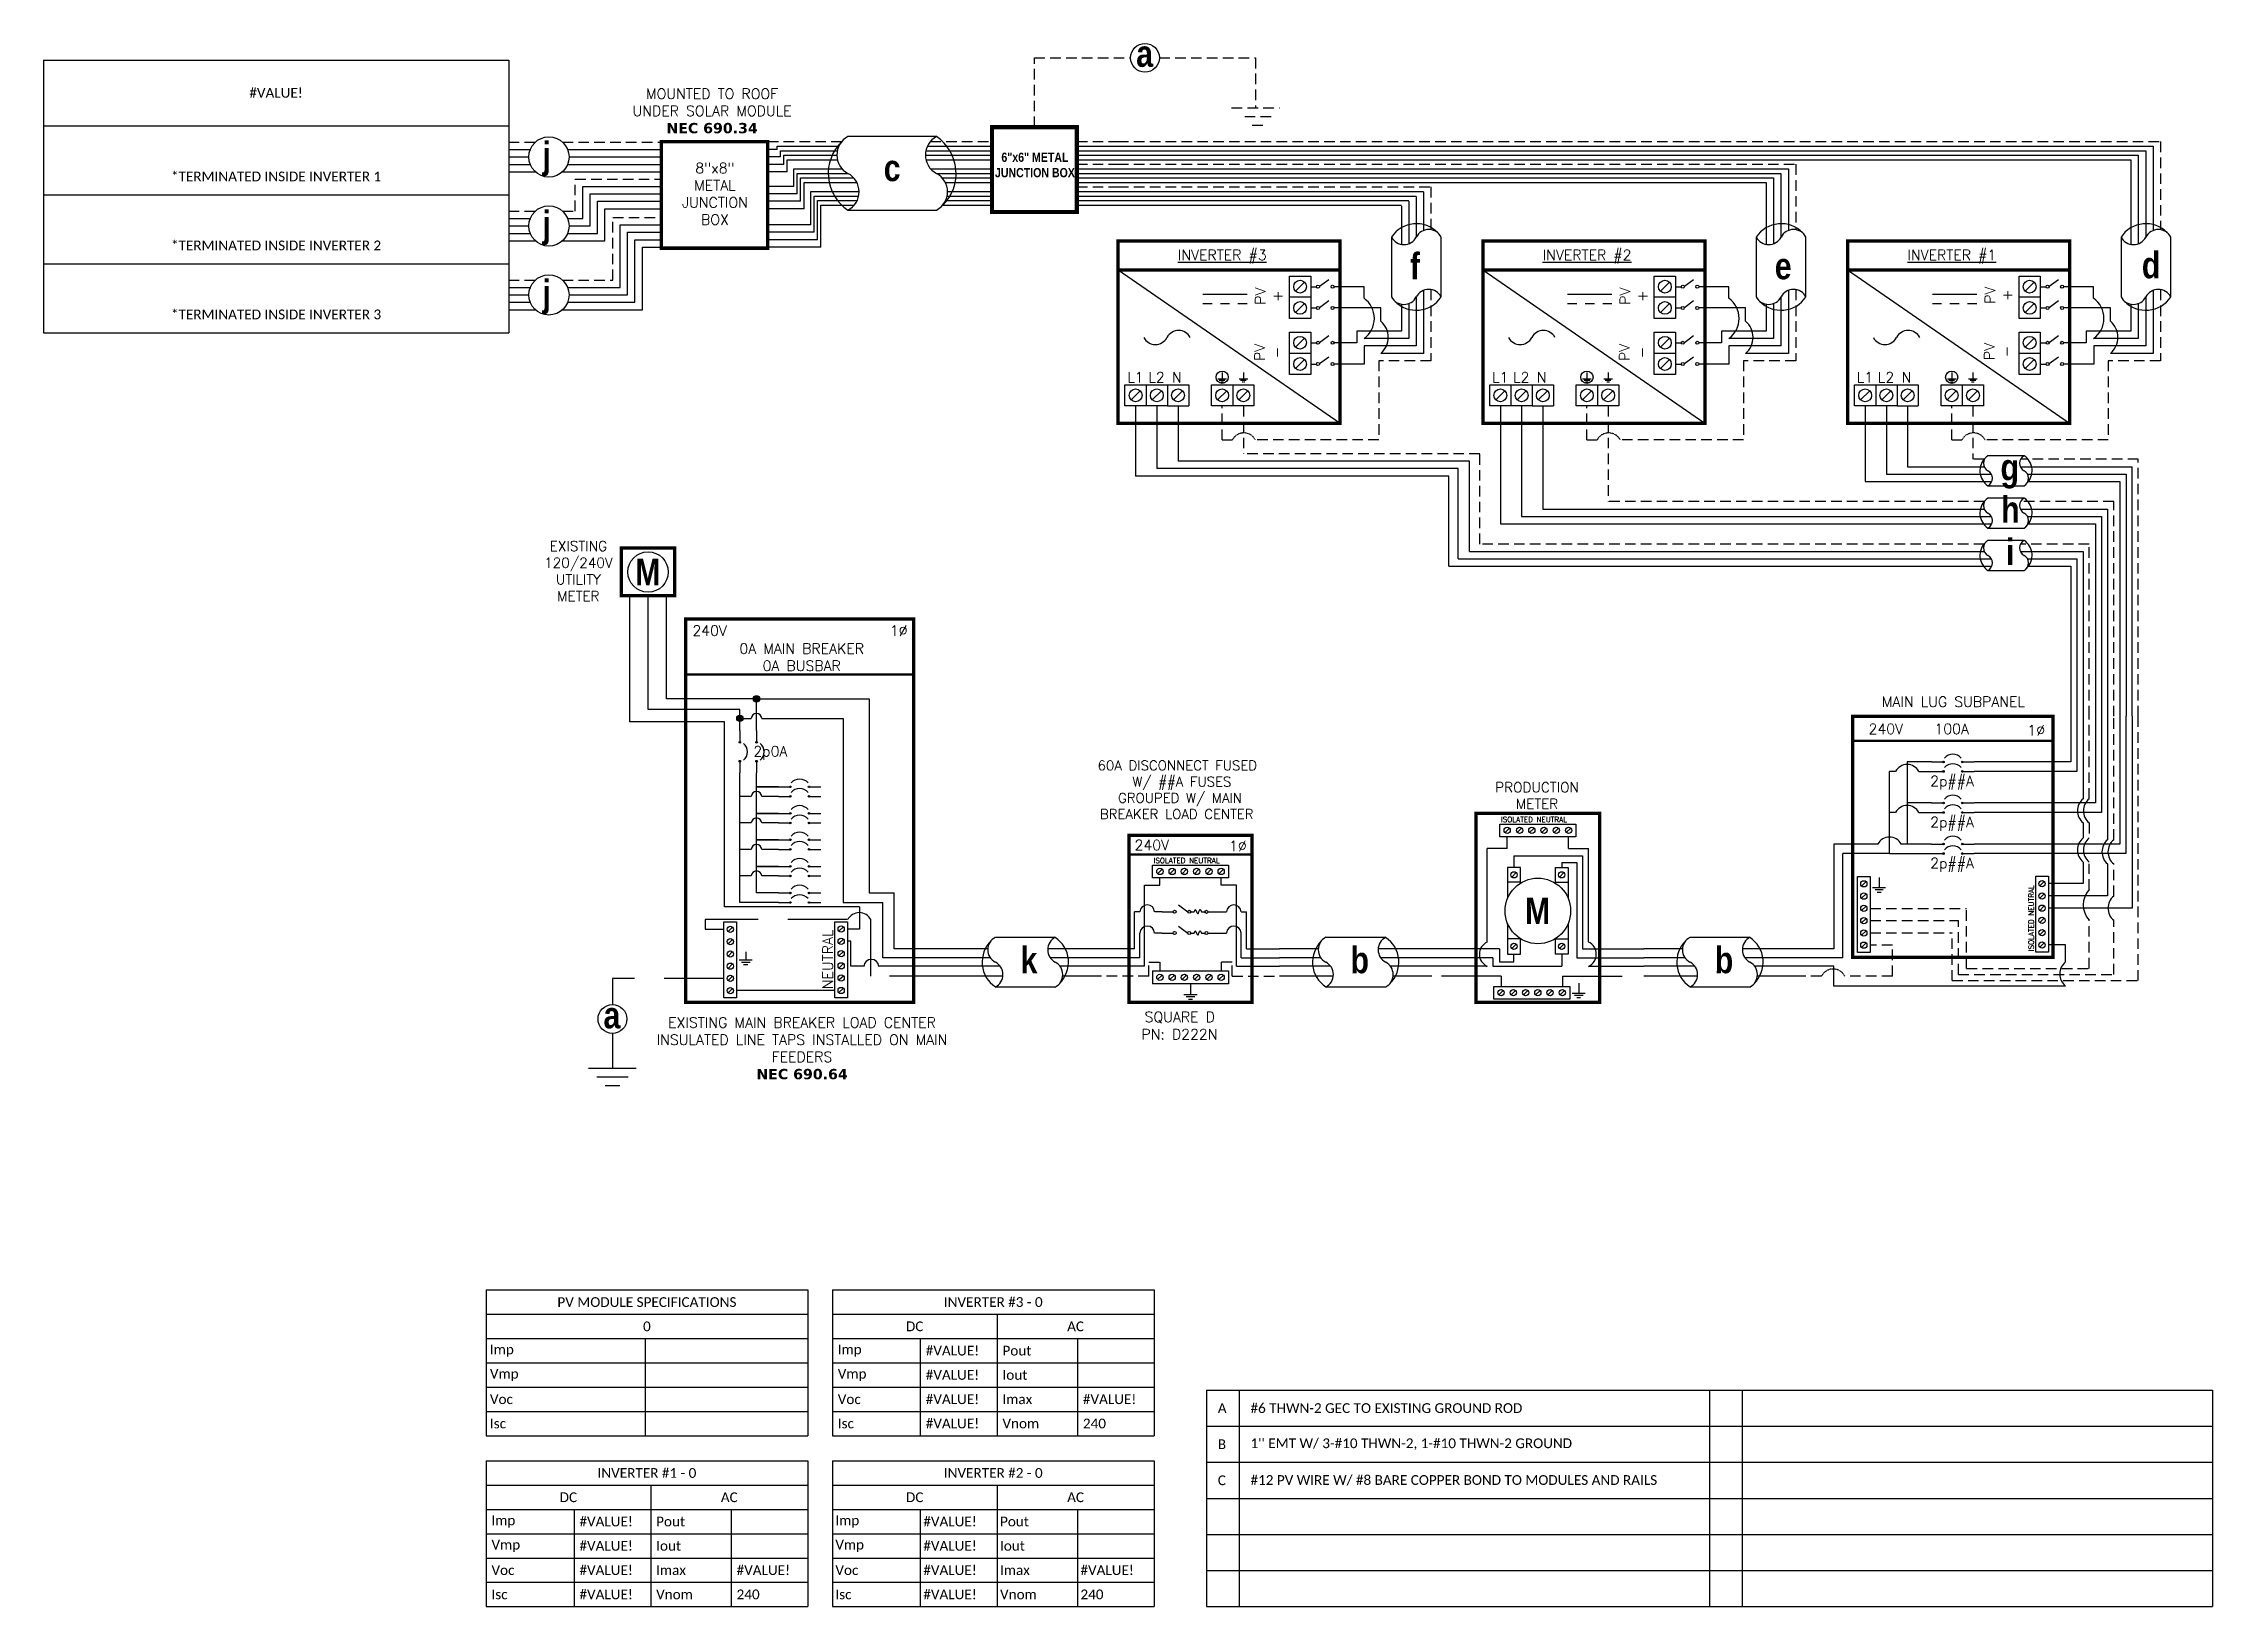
# Model space of a CAD drawing. Header units: feet. Extents: x 8026 to 8796, y 16033 to 16588.
import ezdxf

# ---------------------------------------------------------------- set-up
doc = ezdxf.new("R2010")
doc.units = ezdxf.units.FT
doc.header["$MEASUREMENT"] = 0
doc.linetypes.add('HIDDEN', pattern=[0.375, 0.25, -0.125])
for name, color, linetype in [('ONE LINE BLOCKS', 7, 'Continuous'), ('TABLES', 7, 'Continuous'), ('TEXT', 7, 'Continuous'), ('Z - TITLEBLOCK TXT', 7, 'Continuous')]:
    doc.layers.add(name, color=color, linetype=linetype)
doc.styles.add('ONE LINE TXT', font='techb___.ttf')
doc.styles.get("Standard").update_dxf_attribs({"font": 'simplex.shx'})

msp = doc.modelspace()

# ---------------------------------------------------------------- texts
at = {"layer": 'ONE LINE BLOCKS', "color": 1, "linetype": 'Continuous', "insert": (8378.13, 16549.16), "char_height": 3.2756, "width": 28.3929, "attachment_point": 2, "style": 'ONE LINE TXT'}
msp.add_mtext('6"x6" METAL JUNCTION BOX  ', dxfattribs=at)
at = {"layer": 'TABLES', "color": 1, "linetype": 'Continuous'}
for s, p in [('%%UINVERTER #3', (8428.85, 16511.03)), ('%%UINVERTER #2', (8558.28, 16511.03)), ('%%UINVERTER #1', (8687.71, 16511.03))]:
    msp.add_text(s, height=3.6576, dxfattribs=at).set_placement(p)
at = {"layer": 'TEXT', "color": 1, "attachment_point": 5}
for s, width, gutter_width, insert, char_height in [(' \\PMOUNTED TO ROOF \\PUNDER SOLAR MODULE\\P{\\fVerdana|b1|i0|c0|p34;NEC 690.34}', 71.6407, 7.17, (8263.58, 16566.97), 3.6576), ('8"x8" METAL JUNCTION BOX ', 0.4767, 7.17, (8264.6, 16534.53), 3.6576), ('L1', 0.1481, 0.75, (8413.8, 16469.45), 3.658), ('L2', 0.1481, 0.75, (8421.26, 16469.48), 3.658), ('N', 0.1481, 0.75, (8428.51, 16469.43), 3.66), ('L1', 0.1481, 0.75, (8543.23, 16469.45), 3.658), ('L2', 0.1481, 0.75, (8550.69, 16469.48), 3.658), ('N', 0.1481, 0.75, (8557.94, 16469.43), 3.66), ('L1', 0.1481, 0.75, (8672.66, 16469.45), 3.658), ('L2', 0.1481, 0.75, (8680.12, 16469.48), 3.658), ('N', 0.1481, 0.75, (8687.37, 16469.43), 3.66)]:
    msp.add_mtext_dynamic_manual_height_columns(s, width=width, gutter_width=gutter_width, heights=[0], dxfattribs=dict(at, insert=insert, char_height=char_height))
at = {"layer": 'TEXT', "color": 1, "char_height": 3.658, "attachment_point": 5, "rotation": 90}
for s, width, insert in [('PV +', 2.8378, (8461.15, 16498.24)), ('PV +', 2.8378, (8590.58, 16498.24)), ('PV +', 2.8378, (8720.01, 16498.58)), ('PV -', 2.8013, (8460.92, 16478.27)), ('PV -', 2.8013, (8590.35, 16478.27)), ('PV -', 2.8013, (8719.78, 16478.61))]:
    msp.add_mtext_dynamic_manual_height_columns(s, width=width, gutter_width=0.75, heights=[0], dxfattribs=dict(at, insert=insert))
at = {"layer": 'Z - TITLEBLOCK TXT', "color": 1, "linetype": 'Continuous', "char_height": 9.3833, "attachment_point": 1, "style": 'ONE LINE TXT'}
for s, insert in [('{\\W1;\\C256;a}', (8414.07, 16588.99)), ('{\\W1;\\C256;j}', (8203.38, 16553.02)), ('{\\W1;\\C256;c}', (8324.47, 16548.43)), ('{\\W1;\\C256;j}', (8203.38, 16528.54)), ('{\\W1;\\C256;f}', (8511.21, 16513.62)), ('{\\W1;\\C256;e}', (8640.64, 16513.62)), ('{\\W1;\\C256;d}', (8770.89, 16513.96)), ('{\\W1;\\C256;j}', (8203.38, 16504.07)), ('{\\W1;\\C256;g}', (8720.74, 16442.24)), ('{\\W1;\\C256;h}', (8720.98, 16427.22)), ('{\\W1;\\C256;i}', (8722.7, 16412.2)), ('{\\W1;\\C256;k}', (8373.02, 16267.45)), ('{\\W1;\\C256;b}', (8490.1, 16267.45)), ('{\\W1;\\C256;b}', (8619.35, 16267.45))]:
    msp.add_mtext_dynamic_manual_height_columns(s, width=0.1385, gutter_width=2.13, heights=[0], dxfattribs=dict(at, insert=insert))

# ---------------------------------------------------------------- blocks, each defined once
blk = doc.blocks.new('*T12')
at = {"layer": 'Z - TITLEBLOCK TXT', "color": 0, "lineweight": -2, "transparency": 16777216}
for p, q in [((0, 0), (165.11, 0)), ((0, 0), (0, -96.74)), ((165.11, 0), (165.11, -96.74)), ((0, -23.32), (165.11, -23.32)), ((0, -47.8), (165.11, -47.8)), ((0, -72.27), (165.11, -72.27)), ((0, -96.74), (165.11, -96.74))]:
    blk.add_line(p, q, dxfattribs=at)
at = {"layer": 'Z - TITLEBLOCK TXT', "color": 0, "linetype": 'Continuous', "transparency": 16777216, "char_height": 3.4544, "width": 156.9097, "attachment_point": 5}
for s, insert in [('{\\fCalibri|b0|i0|c0;#VALUE!', (82.56, -11.66)), ('{\\fCalibri|b0|i0|c0;^J^J*TERMINATED INSIDE INVERTER 1', (82.56, -35.56)), ('{\\fCalibri|b0|i0|c0;^J^J*TERMINATED INSIDE INVERTER 2', (82.56, -60.03)), ('{\\fCalibri|b0|i0|c0;^J^J*TERMINATED INSIDE INVERTER 3', (82.56, -84.5))]:
    blk.add_mtext(s, dxfattribs=dict(at, insert=insert))
blk = doc.blocks.new('*U21')
at = {"layer": 'ONE LINE BLOCKS', "linetype": 'Continuous'}
h = blk.add_hatch(color=1, dxfattribs=at)
h.dxf.hatch_style = 1
edge = h.paths.add_edge_path()
edge.add_arc((32.25, -16.19), 0.291, 0, 360)
h = blk.add_hatch(color=1, dxfattribs=at)
h.dxf.hatch_style = 1
edge = h.paths.add_edge_path()
edge.add_arc((32.25, -19.57), 0.291, 0, 360)
h = blk.add_hatch(color=1, dxfattribs=at)
h.dxf.hatch_style = 1
edge = h.paths.add_edge_path()
edge.add_arc((38.92, -16.19), 0.291, 0, 360)
h = blk.add_hatch(color=1, dxfattribs=at)
h.dxf.hatch_style = 1
edge = h.paths.add_edge_path()
edge.add_arc((38.92, -19.57), 0.291, 0, 360)
h = blk.add_hatch(color=1, dxfattribs=at)
h.dxf.hatch_style = 1
edge = h.paths.add_edge_path()
edge.add_arc((32.25, -30.75), 0.291, 0, 360)
h = blk.add_hatch(color=1, dxfattribs=at)
h.dxf.hatch_style = 1
edge = h.paths.add_edge_path()
edge.add_arc((38.92, -30.75), 0.291, 0, 360)
h = blk.add_hatch(color=1, dxfattribs=at)
h.dxf.hatch_style = 1
edge = h.paths.add_edge_path()
edge.add_arc((32.25, -34.13), 0.291, 0, 360)
h = blk.add_hatch(color=1, dxfattribs=at)
h.dxf.hatch_style = 1
edge = h.paths.add_edge_path()
edge.add_arc((38.92, -34.13), 0.291, 0, 360)
h = blk.add_hatch(color=1, dxfattribs=at)
h.dxf.hatch_style = 1
edge = h.paths.add_edge_path()
edge.add_arc((32.25, -45.31), 0.291, 0, 360)
h = blk.add_hatch(color=1, dxfattribs=at)
h.dxf.hatch_style = 1
edge = h.paths.add_edge_path()
edge.add_arc((38.92, -45.31), 0.291, 0, 360)
h = blk.add_hatch(color=1, dxfattribs=at)
h.dxf.hatch_style = 1
edge = h.paths.add_edge_path()
edge.add_arc((32.25, -48.69), 0.291, 0, 360)
h = blk.add_hatch(color=1, dxfattribs=at)
h.dxf.hatch_style = 1
edge = h.paths.add_edge_path()
edge.add_arc((38.92, -48.69), 0.291, 0, 360)
at = {"color": 7, "linetype": 'Continuous'}
for p, q in [((77.44, 0), (77.44, -16.19)), ((86.14, 0), (86.14, -30.75)), ((94.84, 0), (94.84, -45.31)), ((28.05, -16.19), (19.39, -16.19)), ((19.39, -16.19), (19.39, -30.75)), ((77.44, -16.19), (43.12, -16.19)), ((28.05, -30.75), (19.39, -30.75)), ((19.39, -30.75), (19.39, -45.31)), ((86.14, -30.75), (43.12, -30.75)), ((8.98, -45.31), (-6.7, -45.31)), ((-6.7, -45.31), (-6.7, -82.47)), ((28.05, -45.31), (17.22, -45.31)), ((94.84, -45.31), (43.12, -45.31)), ((-6.7, -82.47), (-20.02, -82.47))]:
    blk.add_line(p, q, dxfattribs=at)
at = {"color": 10, "linetype": 'Continuous'}
for p, q in [((79.61, 0), (79.61, -19.57)), ((88.31, 0), (88.31, -34.13)), ((97.01, 0), (97.01, -48.69)), ((13.1, -34.13), (13.1, -19.57)), ((15.27, -19.57), (13.1, -19.57)), ((23.51, -19.57), (28.05, -19.57)), ((79.61, -19.57), (43.12, -19.57)), ((13.1, -48.69), (13.1, -34.13)), ((15.27, -34.13), (13.1, -34.13)), ((23.51, -34.13), (28.05, -34.13)), ((88.31, -34.13), (43.12, -34.13)), ((13.1, -48.69), (-3.41, -48.69)), ((-3.41, -85.65), (-3.41, -48.69)), ((13.1, -48.69), (28.05, -48.69)), ((97.01, -48.69), (43.12, -48.69)), ((-3.41, -85.65), (-20.02, -85.65))]:
    blk.add_line(p, q, dxfattribs=at)
at = {"color": 253, "linetype": 'Continuous'}
for p, q in [((81.79, 0), (81.79, -29.26)), ((90.49, 0), (90.49, -43.82)), ((99.19, 0), (99.19, -68.07)), ((81.79, -37.81), (81.79, -43.14)), ((81.79, -51.7), (81.79, -59.36)), ((90.49, -52.37), (90.49, -63.71)), ((81.79, -59.36), (69.51, -59.36)), ((90.49, -63.71), (69.51, -63.71)), ((99.19, -68.07), (69.51, -68.07)), ((75.52, -81.12), (69.51, -81.12)), ((75.52, -87.14), (75.52, -81.12)), ((-6.7, -88.69), (-20.02, -88.69)), ((-6.7, -95.69), (-6.7, -88.69)), ((75.52, -95.69), (-6.7, -95.69))]:
    blk.add_line(p, q, dxfattribs=at)
at = {"color": 10, "linetype": 'Continuous'}
for centre in [(19.39, -21.73), (19.39, -36.29)]:
    blk.add_arc(centre, 4.65, 27.66392, 152.33608, dxfattribs=at)
at = {"color": 253, "linetype": 'Continuous'}
for centre in [(85.37, -33.53), (85.37, -47.42), (94.07, -48.09), (79.1, -91.41)]:
    blk.add_arc(centre, 5.58, 129.92155, 230.07845, dxfattribs=at)
at = {"color": 7, "linetype": 'Continuous'}
blk.add_arc((13.1, -47.47), 4.65, 27.66392, 152.33608, dxfattribs=at)
at = {"layer": 'ONE LINE BLOCKS', "lineweight": 50}
blk.add_line((0, -8.7), (71.17, -8.7), dxfattribs=at)
at = {"layer": 'ONE LINE BLOCKS', "lineweight": 50, "const_width": 1.19}
blk.add_lwpolyline([(0, -85.47), (0, 0), (71.17, 0), (71.17, -85.47)], close=True, dxfattribs=at)
at = {"layer": 'TEXT', "color": 92, "linetype": 'HIDDEN', "ltscale": 15}
for p, q in [((83.96, -29.26), (83.96, 0)), ((92.66, -43.82), (92.66, 0)), ((101.36, -93.78), (101.36, 0)), ((83.96, -37.81), (83.96, -43.14)), ((83.96, -61.47), (83.96, -52.37)), ((92.66, -63.79), (92.66, -52.37)), ((6.27, -68.14), (40.48, -68.14)), ((40.48, -89.41), (40.48, -68.14)), ((6.27, -72.49), (37.56, -72.49)), ((6.27, -76.84), (35.36, -76.84)), ((35.36, -93.78), (35.36, -76.84)), ((37.56, -91.6), (37.56, -72.49)), ((83.96, -89.41), (83.96, -72.34)), ((92.66, -91.6), (92.66, -72.34)), ((14.11, -81.19), (6.27, -81.19)), ((14.11, -92.13), (14.11, -81.19)), ((-11.01, -92.13), (-20.02, -92.13)), ((14.11, -92.13), (-2.77, -92.13)), ((37.56, -91.6), (92.66, -91.6)), ((40.48, -89.41), (83.96, -89.41)), ((35.36, -93.78), (101.36, -93.78))]:
    blk.add_line(p, q, dxfattribs=at)
at = {"layer": 'TEXT', "color": 92, "linetype": 'HIDDEN', "flags": 128}
for points in [[(7.04, -60.71), (11.72, -60.71)], [(9.38, -57.21), (9.38, -60.71)], [(10.91, -61.58), (7.85, -61.58)], [(10.1, -62.45), (8.66, -62.45)]]:
    blk.add_lwpolyline(points, dxfattribs=at)
at = {"layer": 'TEXT', "color": 92, "linetype": 'Continuous', "ltscale": 4}
for centre, radius, start, end in [((87.43, -33.53), 5.51, 129.05896, 230.94104), ((87.43, -47.42), 5.51, 129.05896, 230.94104), ((96.13, -48.09), 5.51, 129.05896, 230.94104), ((89.87, -66.9), 8.03, 137.37784, 222.62216), ((96.13, -68.07), 5.51, 129.05896, 230.94104)]:
    blk.add_arc(centre, radius, start, end, dxfattribs=at)
at = {"layer": 'TEXT', "color": 92, "linetype": 'HIDDEN', "ltscale": 0.3}
blk.add_arc((-6.89, -94.29), 4.65, 27.66392, 152.33608, dxfattribs=at)
at = {"layer": 'Z - TITLEBLOCK TXT', "color": 1, "linetype": 'Continuous'}
for p, q in [((1.73, -83.79), (1.73, -56.84)), ((1.73, -56.84), (6.27, -56.84)), ((6.27, -56.84), (6.27, -83.79)), ((64.97, -83.71), (64.97, -56.77)), ((64.97, -56.77), (69.51, -56.77)), ((69.51, -56.77), (69.51, -83.71)), ((6.27, -83.79), (1.73, -83.79)), ((69.51, -83.71), (64.97, -83.71))]:
    blk.add_line(p, q, dxfattribs=at)
at = {"layer": 'Z - TITLEBLOCK TXT', "color": 4, "linetype": 'Continuous'}
for p, q in [((4.79, -58.65), (3.22, -60.22)), ((68.02, -58.58), (66.45, -60.15)), ((4.79, -63), (3.22, -64.57)), ((4.79, -67.35), (3.22, -68.92)), ((68.02, -62.93), (66.45, -64.5)), ((68.02, -67.28), (66.45, -68.85)), ((4.79, -71.7), (3.22, -73.27)), ((4.79, -76.05), (3.22, -77.62)), ((68.02, -71.63), (66.45, -73.2)), ((68.02, -75.98), (66.45, -77.55)), ((4.79, -80.4), (3.22, -81.97)), ((68.02, -80.33), (66.45, -81.9))]:
    blk.add_line(p, q, dxfattribs=at)
at = {"layer": 'Z - TITLEBLOCK TXT', "color": 1, "linetype": 'Continuous', "flags": 128}
for points in [[(28.05, -16.19), (32.25, -16.19)], [(28.05, -16.19), (32.25, -16.19)], [(28.05, -19.57), (32.25, -19.57)], [(28.05, -19.57), (32.25, -19.57)], [(38.92, -16.19), (43.12, -16.19)], [(38.92, -19.57), (43.12, -19.57)], [(28.05, -30.75), (32.25, -30.75)], [(28.05, -30.75), (32.25, -30.75)], [(38.92, -30.75), (43.12, -30.75)], [(28.05, -34.13), (32.25, -34.13)], [(28.05, -34.13), (32.25, -34.13)], [(38.92, -34.13), (43.12, -34.13)], [(28.05, -45.31), (32.25, -45.31)], [(28.05, -45.31), (32.25, -45.31)], [(38.92, -45.31), (43.12, -45.31)], [(28.05, -48.69), (32.25, -48.69)], [(28.05, -48.69), (32.25, -48.69)], [(38.92, -48.69), (43.12, -48.69)]]:
    blk.add_lwpolyline(points, dxfattribs=at)
at = {"layer": 'Z - TITLEBLOCK TXT', "color": 1, "linetype": 'Continuous'}
for centre in [(32.25, -16.19), (32.25, -19.57), (38.92, -16.19), (38.92, -19.57), (32.25, -30.75), (38.92, -30.75), (32.25, -34.13), (38.92, -34.13), (32.25, -45.31), (38.92, -45.31), (32.25, -48.69), (38.92, -48.69)]:
    blk.add_circle(centre, 0.291, dxfattribs=at)
at = {"layer": 'Z - TITLEBLOCK TXT', "color": 4, "linetype": 'Continuous'}
for centre in [(4, -59.44), (67.24, -59.36), (4, -63.79), (4, -68.14), (67.24, -63.71), (67.24, -68.07), (4, -72.49), (4, -76.84), (67.24, -72.42), (67.24, -76.77), (4, -81.19), (67.24, -81.12)]:
    blk.add_circle(centre, 1.11, dxfattribs=at)
at = {"layer": 'Z - TITLEBLOCK TXT', "color": 1, "linetype": 'Continuous'}
for centre in [(35.58, -17.38), (35.58, -20.76), (35.58, -31.94), (35.58, -35.32), (35.58, -46.5), (35.58, -49.88)]:
    blk.add_arc(centre, 3.93, 40.3392, 139.6608, dxfattribs=at)
at = {"layer": 'TABLES', "color": 1, "linetype": 'Continuous'}
for p in [(27.55, -24.8), (27.55, -39.36), (27.55, -53.92)]:
    blk.add_text('2p##A', height=3.658, dxfattribs=at).set_placement(p)
at = {"layer": 'TABLES', "color": 4, "linetype": 'Continuous'}
blk.add_text('ISOLATED NEUTRAL', height=1.8743, rotation=90, dxfattribs=at).set_placement((64.31, -83.35))
at = {"layer": 'TEXT', "color": 1, "attachment_point": 5}
for s, width, gutter_width, insert, char_height in [('MAIN LUG SUBPANEL ', 62.3984, 7.17, (35.78, 5.18), 3.6576), ('240V', 0.1481, 0.75, (11.79, -4.45), 3.658), ('100A', 0.1481, 0.75, (35.17, -4.45), 3.658), ('1∅', 0.1481, 0.75, (65.15, -4.96), 3.658)]:
    blk.add_mtext_dynamic_manual_height_columns(s, width=width, gutter_width=gutter_width, heights=[0], dxfattribs=dict(at, insert=insert, char_height=char_height))
blk = doc.blocks.new('M_METER PAN')
at = {"color": 253, "linetype": 'Continuous'}
for p, q in [((4.73, 8.02), (4.73, 8.75)), ((8.59, 8.02), (8.59, 8.75)), ((4.73, 8.02), (3.48, 8.02)), ((3.48, 2.14), (3.48, 8.02)), ((8.59, 8.02), (9.84, 8.02)), ((9.84, 2.14), (9.84, 8.02)), ((3.48, 0.61), (0, 0.61)), ((9.84, 0.61), (13.32, 0.61))]:
    blk.add_line(p, q, dxfattribs=at)
at = {"color": 7, "linetype": 'Continuous'}
for p, q in [((5.16, 7.56), (5.16, 6.82)), ((5.16, 7.56), (9.47, 7.56)), ((9.47, 7.56), (9.47, 1.71)), ((4.25, 1.71), (0, 1.71)), ((4.25, 1.71), (4.25, 0.9)), ((5.16, 0.9), (5.16, 1.37)), ((9.47, 1.71), (13.32, 1.71)), ((4.25, 0.9), (5.16, 0.9))]:
    blk.add_line(p, q, dxfattribs=at)
at = {"color": 10, "linetype": 'Continuous'}
for p, q in [((8.16, 7.14), (8.16, 6.82)), ((8.16, 7.14), (9.12, 7.14)), ((9.12, 7.14), (9.12, 1.15)), ((8.16, 1.37), (8.16, 0.61)), ((3.83, 1.15), (0, 1.15)), ((3.83, 1.15), (3.83, 0.61)), ((3.83, 0.61), (8.16, 0.61)), ((9.12, 1.15), (13.32, 1.15))]:
    blk.add_line(p, q, dxfattribs=at)
at = {"color": 1, "linetype": 'Continuous'}
for p, q in [((5.57, 5.9), (4.76, 5.9)), ((7.76, 5.9), (8.56, 5.9)), ((5.57, 2.33), (4.76, 2.33)), ((7.76, 2.33), (8.56, 2.33))]:
    blk.add_line(p, q, dxfattribs=at)
at = {"color": 253, "linetype": 'Continuous'}
for centre, start, end in [((3.82, 1.37), 113.9997, 246.0003), ((9.5, 1.37), 293.9997, 66.0003)]:
    blk.add_arc(centre, 0.835, start, end, dxfattribs=at)
at = {"layer": 'ONE LINE BLOCKS', "lineweight": 50, "const_width": 0.21}
blk.add_lwpolyline([(2.77, -1.65), (2.77, 10.22), (10.55, 10.22), (10.55, -1.65)], close=True, dxfattribs=at)
at = {"layer": 'TEXT', "color": 92, "linetype": 'HIDDEN', "ltscale": 15}
for p, q in [((4.35, 0), (0, 0)), ((4.35, 0), (4.35, -0.65)), ((8.2, 0), (8.2, -0.65)), ((8.2, 0), (13.32, 0))]:
    blk.add_line(p, q, dxfattribs=at)
at = {"layer": 'TEXT', "color": 92, "linetype": 'Continuous', "flags": 128}
for points in [[(8.81, -1.08), (9.64, -1.08)], [(9.5, -1.23), (8.96, -1.23)], [(9.23, -0.46), (9.23, -1.08)], [(9.35, -1.38), (9.1, -1.38)]]:
    blk.add_lwpolyline(points, dxfattribs=at)
at = {"layer": 'TEXT', "linetype": 'Continuous'}
blk.add_circle((6.66, 4.09), 2.06, dxfattribs=at)
at = {"layer": 'Z - TITLEBLOCK TXT', "color": 1, "linetype": 'Continuous'}
for p, q in [((4.27, 8.75), (4.27, 9.55)), ((4.27, 9.55), (9.05, 9.55)), ((9.05, 9.55), (9.05, 8.75)), ((9.05, 8.75), (4.27, 8.75)), ((4.76, 6.82), (4.76, 4.89)), ((5.57, 6.82), (4.76, 6.82)), ((5.57, 5.84), (5.57, 6.82)), ((7.76, 5.84), (7.76, 6.82)), ((7.76, 6.82), (8.56, 6.82)), ((8.56, 6.82), (8.56, 4.89)), ((4.76, 3.3), (4.76, 1.37)), ((8.56, 3.3), (8.56, 1.37)), ((4.76, 1.37), (5.57, 1.37)), ((5.57, 1.37), (5.57, 2.35)), ((7.76, 1.37), (7.76, 2.35)), ((8.56, 1.37), (7.76, 1.37)), ((3.89, -1.45), (3.89, -0.65)), ((3.89, -0.65), (8.66, -0.65)), ((8.66, -0.65), (8.66, -1.45)), ((8.66, -1.45), (3.89, -1.45))]:
    blk.add_line(p, q, dxfattribs=at)
at = {"layer": 'Z - TITLEBLOCK TXT', "color": 4, "linetype": 'Continuous'}
for p, q in [((4.87, 9.29), (4.6, 9.01)), ((5.64, 9.29), (5.37, 9.01)), ((6.42, 9.29), (6.14, 9.01)), ((7.19, 9.29), (6.91, 9.01)), ((7.96, 9.29), (7.68, 9.01)), ((8.73, 9.29), (8.45, 9.01)), ((5.3, 6.5), (5.02, 6.22)), ((8.3, 6.5), (8.02, 6.22)), ((5.3, 2.01), (5.02, 1.73)), ((8.3, 2.01), (8.02, 1.73)), ((4.49, -0.91), (4.21, -1.19)), ((5.26, -0.91), (4.98, -1.19)), ((6.03, -0.91), (5.75, -1.19)), ((6.8, -0.91), (6.52, -1.19)), ((7.57, -0.91), (7.29, -1.19)), ((8.34, -0.91), (8.06, -1.19))]:
    blk.add_line(p, q, dxfattribs=at)
for centre in [(4.73, 9.15), (5.51, 9.15), (6.28, 9.15), (7.05, 9.15), (7.82, 9.15), (8.59, 9.15), (5.16, 6.36), (8.16, 6.36), (5.16, 1.87), (8.16, 1.87), (4.35, -1.05), (5.12, -1.05), (5.89, -1.05), (6.66, -1.05), (7.43, -1.05), (8.2, -1.05)]:
    blk.add_circle(centre, 0.197, dxfattribs=at)
at = {"layer": 'TABLES', "color": 4, "linetype": 'Continuous'}
blk.add_text('ISOLATED NEUTRAL', height=0.3321, dxfattribs=at).set_placement((4.34, 9.67))
at = {"layer": 'TEXT', "color": 1, "insert": (6.61, 11.34), "char_height": 0.6278, "attachment_point": 5}
blk.add_mtext_dynamic_manual_height_columns('PRODUCTION METER', width=1.3203, gutter_width=7.17, heights=[0], dxfattribs=at)
at = {"layer": 'Z - TITLEBLOCK TXT', "color": 253, "linetype": 'Continuous', "style": 'ONE LINE TXT'}
blk.add_text('M', height=1.66, dxfattribs=at).set_placement((5.85, 3.26))
blk = doc.blocks.new('*U20')
at = {"color": 0}
blk.add_blockref('M_METER PAN', (0, 0), dxfattribs=at)
blk = doc.blocks.new('M_MAIN DISCONNECT')
at = {"color": 253, "linetype": 'Continuous'}
for p, q in [((10.94, -17.67), (10.94, -15.06)), ((32.69, -17.67), (32.69, -15.06)), ((5.45, -46.43), (5.45, -17.67)), ((5.45, -17.67), (10.94, -17.67)), ((38.18, -17.67), (32.69, -17.67)), ((38.18, -46.43), (38.18, -17.67)), ((5.45, -46.43), (-9.78, -46.43)), ((38.18, -46.43), (53.41, -46.43))]:
    blk.add_line(p, q, dxfattribs=at)
at = {"color": 7, "linetype": 'Continuous'}
for p, q in [((1.95, -40.22), (1.95, -27.1)), ((3.81, -27.1), (1.95, -27.1)), ((11.72, -27.1), (9.09, -27.1)), ((31.91, -27.1), (34.54, -27.1)), ((39.82, -27.1), (41.69, -27.1)), ((41.69, -40.22), (41.69, -27.1)), ((1.95, -40.22), (-9.78, -40.22)), ((41.69, -40.22), (53.41, -40.22))]:
    blk.add_line(p, q, dxfattribs=at)
at = {"color": 1, "linetype": 'Continuous'}
for p, q in [((21.88, -27.1), (23.12, -27.1)), ((25.67, -27.11), (26.91, -27.11)), ((21.88, -34.64), (23.12, -34.64)), ((25.67, -34.64), (26.91, -34.64))]:
    blk.add_line(p, q, dxfattribs=at)
at = {"color": 10, "linetype": 'Continuous'}
for p, q in [((3.81, -43.39), (3.81, -34.64)), ((11.72, -34.64), (9.09, -34.64)), ((31.91, -34.64), (34.54, -34.64)), ((39.82, -43.39), (39.82, -34.64)), ((3.81, -43.39), (-9.78, -43.39)), ((39.82, -43.39), (53.41, -43.39))]:
    blk.add_line(p, q, dxfattribs=at)
at = {"color": 7, "linetype": 'Continuous'}
for centre in [(6.45, -27.26), (37.18, -27.26)]:
    blk.add_arc(centre, 2.64, 3.28193, 176.71807, dxfattribs=at)
at = {"color": 10, "linetype": 'Continuous'}
for centre in [(6.45, -34.79), (37.18, -34.79)]:
    blk.add_arc(centre, 2.64, 3.28193, 176.71807, dxfattribs=at)
at = {"color": 1, "linetype": 'Continuous'}
for points in [[(23.12, -27.1), (23.5, -26.34), (24.4, -27.87), (25.22, -26.34), (25.67, -27.11)], [(23.12, -34.64), (23.5, -33.88), (24.4, -35.4), (25.22, -33.88), (25.67, -34.64)]]:
    blk.add_spline(points, degree=3, dxfattribs=at)
at = {"layer": 'ONE LINE BLOCKS', "lineweight": 50}
blk.add_line((0, -6.77), (43.61, -6.77), dxfattribs=at)
at = {"layer": 'ONE LINE BLOCKS', "lineweight": 50, "const_width": 1.19}
blk.add_lwpolyline([(0, -59.17), (0, 0), (43.61, 0), (43.61, -59.17)], close=True, dxfattribs=at)
at = {"layer": 'TEXT', "color": 92, "linetype": 'HIDDEN', "ltscale": 15}
for p, q in [((7.03, -49.88), (7.03, -44.94)), ((7.03, -44.94), (10.94, -44.94)), ((10.94, -44.94), (10.94, -48.08)), ((36.6, -44.94), (32.69, -44.94)), ((32.69, -44.94), (32.69, -48.08)), ((36.6, -49.88), (36.6, -44.94)), ((7.03, -49.88), (-9.78, -49.88)), ((36.6, -49.88), (53.41, -49.88))]:
    blk.add_line(p, q, dxfattribs=at)
at = {"layer": 'TEXT', "color": 92, "linetype": 'Continuous', "flags": 128}
for points in [[(21.82, -52.94), (21.82, -56.44)], [(19.48, -56.44), (24.16, -56.44)], [(23.35, -57.31), (20.29, -57.31)], [(22.53, -58.18), (21.1, -58.18)]]:
    blk.add_lwpolyline(points, dxfattribs=at)
at = {"layer": 'Z - TITLEBLOCK TXT', "color": 1, "linetype": 'Continuous'}
for p, q in [((8.34, -15.06), (8.34, -10.52)), ((8.34, -10.52), (35.29, -10.52)), ((35.29, -15.06), (8.34, -15.06)), ((35.29, -10.52), (35.29, -15.06)), ((11.72, -27.1), (15.64, -27.1)), ((17.54, -24.65), (20.8, -27.1)), ((27.99, -27.11), (31.91, -27.11)), ((11.72, -34.64), (15.64, -34.64)), ((17.54, -32.19), (20.8, -34.63)), ((27.99, -34.64), (31.91, -34.64)), ((8.34, -48.08), (35.29, -48.08)), ((8.34, -48.08), (8.34, -52.62)), ((35.29, -52.62), (8.34, -52.62)), ((35.29, -48.08), (35.29, -52.62))]:
    blk.add_line(p, q, dxfattribs=at)
at = {"layer": 'Z - TITLEBLOCK TXT', "color": 4, "linetype": 'Continuous'}
for p, q in [((11.73, -12), (10.15, -13.58)), ((16.08, -12), (14.5, -13.58)), ((20.43, -12), (18.86, -13.58)), ((24.78, -12), (23.21, -13.58)), ((29.13, -12), (27.56, -13.58)), ((33.48, -12), (31.91, -13.58)), ((11.73, -49.56), (10.15, -51.13)), ((16.08, -49.56), (14.5, -51.13)), ((20.43, -49.56), (18.86, -51.13)), ((24.78, -49.56), (23.21, -51.13)), ((29.13, -49.56), (27.56, -51.13)), ((33.48, -49.56), (31.91, -51.13))]:
    blk.add_line(p, q, dxfattribs=at)
for centre in [(10.94, -12.79), (15.29, -12.79), (19.64, -12.79), (23.99, -12.79), (28.34, -12.79), (32.69, -12.79), (10.94, -50.35), (15.29, -50.35), (19.64, -50.35), (23.99, -50.35), (28.34, -50.35), (32.69, -50.35)]:
    blk.add_circle(centre, 1.11, dxfattribs=at)
at = {"layer": 'Z - TITLEBLOCK TXT', "color": 1, "linetype": 'Continuous'}
for centre in [(16.18, -27.1), (21.34, -27.1), (27.45, -27.11), (16.18, -34.64), (21.34, -34.64), (27.45, -34.64)]:
    blk.add_circle(centre, 0.541, dxfattribs=at)
at = {"layer": 'TABLES', "color": 4, "linetype": 'Continuous'}
blk.add_text('ISOLATED NEUTRAL', height=1.8743, dxfattribs=at).set_placement((8.7, -9.86))
at = {"layer": 'TEXT', "color": 1}
for s, width, gutter_width, heights, insert, char_height, attachment_point in [('\\A1;\\pi4.1167;60A DISCONNECT FUSED \\P\\pi16.454;W/ ##A FUSES\\P\\pi11.355;GROUPED W/ MAIN \\P\\pi4.9392;BREAKER LOAD CENTER', 71.8931, 92.23, [24.13], (-15.26, 26.55), 3.4544, 1), ('240V', 0.1481, 0.75, [0], (8.07, -3.44), 3.658, 5), ('1∅', 0.1481, 0.75, [0], (38.63, -3.74), 3.658, 5), ('\\A1;\\pi3.6942,t21.982;SQUARE D\\P\\pi2.5621,t20.85;PN: D222N', 35.0816, 28.88, [13.54], (1.84, -62.59), 3.6576, 1)]:
    blk.add_mtext_dynamic_manual_height_columns(s, width=width, gutter_width=gutter_width, heights=heights, dxfattribs=dict(at, insert=insert, char_height=char_height, attachment_point=attachment_point))
blk = doc.blocks.new('*U19')
blk.add_blockref('M_MAIN DISCONNECT', (0, 0))
blk = doc.blocks.new('*U9')
at = {"color": 7, "linetype": 'Continuous'}
for p, q in [((2.44, 1.71), (0, 1.71)), ((6.67, 2.43), (2.91, 2.43)), ((9.57, 1.71), (6.2, 1.71)), ((2.91, -0.69), (6.67, -0.69))]:
    blk.add_line(p, q, dxfattribs=at)
at = {"color": 10, "linetype": 'Continuous'}
for p, q in [((2.59, 1.15), (0, 1.15)), ((9.57, 1.15), (6.35, 1.15))]:
    blk.add_line(p, q, dxfattribs=at)
at = {"color": 253, "linetype": 'Continuous'}
for p, q in [((3.21, 0.61), (0, 0.61)), ((9.57, 0.61), (6.97, 0.61))]:
    blk.add_line(p, q, dxfattribs=at)
at = {"color": 7, "linetype": 'Continuous'}
for centre, start, end in [((3.94, 0.87), 133.9732, 236.4265), ((5.63, 0.87), 313.9732, 56.4265)]:
    blk.add_arc(centre, 1.87, start, end, dxfattribs=at)
at = {"layer": 'TEXT', "color": 92, "linetype": 'HIDDEN', "ltscale": 15}
for p, q in [((3.37, 0), (0, 0)), ((9.57, 0), (7.14, 0))]:
    blk.add_line(p, q, dxfattribs=at)
at = {"layer": 'Z - TITLEBLOCK TXT', "linetype": 'Continuous'}
for centre, start, end in [((3.31, 1.65), 117.6639, 242.3361), ((7.08, 1.65), 117.6639, 242.3361), ((2.5, 0.09), 297.6639, 62.3361), ((6.26, 0.09), 297.6639, 62.3361)]:
    blk.add_arc(centre, 0.882, start, end, dxfattribs=at)
blk = doc.blocks.new('M_LINE TAPS')
at = {"layer": 'ONE LINE BLOCKS', "linetype": 'Continuous'}
h = blk.add_hatch(color=254, dxfattribs=at)
h.dxf.hatch_style = 1
edge = h.paths.add_edge_path()
edge.add_arc((-13.16, 16.19), 0.197, 0, 360)
h = blk.add_hatch(color=254, dxfattribs=at)
h.dxf.hatch_style = 1
edge = h.paths.add_edge_path()
edge.add_arc((-12.11, 17.42), 0.197, 0, 360)
h = blk.add_hatch(color=1, dxfattribs=at)
h.dxf.hatch_style = 1
edge = h.paths.add_edge_path()
edge.add_arc((-13.16, 14.69), 0.0515, 0, 360)
h = blk.add_hatch(color=1, dxfattribs=at)
h.dxf.hatch_style = 1
edge = h.paths.add_edge_path()
edge.add_arc((-12.11, 14.69), 0.0515, 0, 360)
h = blk.add_hatch(color=1, dxfattribs=at)
h.dxf.hatch_style = 1
edge = h.paths.add_edge_path()
edge.add_arc((-13.16, 13.5), 0.0515, 0, 360)
h = blk.add_hatch(color=1, dxfattribs=at)
h.dxf.hatch_style = 1
edge = h.paths.add_edge_path()
edge.add_arc((-12.11, 13.5), 0.0515, 0, 360)
h = blk.add_hatch(color=1, dxfattribs=at)
h.dxf.hatch_style = 1
edge = h.paths.add_edge_path()
edge.add_arc((-9.99, 11.89), 0.0515, 0, 360)
h = blk.add_hatch(color=1, dxfattribs=at)
h.dxf.hatch_style = 1
edge = h.paths.add_edge_path()
edge.add_arc((-9.99, 11.29), 0.0515, 0, 360)
h = blk.add_hatch(color=1, dxfattribs=at)
h.dxf.hatch_style = 1
edge = h.paths.add_edge_path()
edge.add_arc((-8.81, 11.89), 0.0515, 0, 360)
h = blk.add_hatch(color=1, dxfattribs=at)
h.dxf.hatch_style = 1
edge = h.paths.add_edge_path()
edge.add_arc((-8.81, 11.29), 0.0515, 0, 360)
h = blk.add_hatch(color=1, dxfattribs=at)
h.dxf.hatch_style = 1
edge = h.paths.add_edge_path()
edge.add_arc((-9.99, 10.22), 0.0515, 0, 360)
h = blk.add_hatch(color=1, dxfattribs=at)
h.dxf.hatch_style = 1
edge = h.paths.add_edge_path()
edge.add_arc((-9.99, 9.62), 0.0515, 0, 360)
h = blk.add_hatch(color=1, dxfattribs=at)
h.dxf.hatch_style = 1
edge = h.paths.add_edge_path()
edge.add_arc((-8.81, 10.22), 0.0515, 0, 360)
h = blk.add_hatch(color=1, dxfattribs=at)
h.dxf.hatch_style = 1
edge = h.paths.add_edge_path()
edge.add_arc((-8.81, 9.62), 0.0515, 0, 360)
h = blk.add_hatch(color=1, dxfattribs=at)
h.dxf.hatch_style = 1
edge = h.paths.add_edge_path()
edge.add_arc((-9.99, 8.56), 0.0515, 0, 360)
h = blk.add_hatch(color=1, dxfattribs=at)
h.dxf.hatch_style = 1
edge = h.paths.add_edge_path()
edge.add_arc((-8.81, 8.56), 0.0515, 0, 360)
h = blk.add_hatch(color=1, dxfattribs=at)
h.dxf.hatch_style = 1
edge = h.paths.add_edge_path()
edge.add_arc((-9.99, 7.96), 0.0515, 0, 360)
h = blk.add_hatch(color=1, dxfattribs=at)
h.dxf.hatch_style = 1
edge = h.paths.add_edge_path()
edge.add_arc((-9.99, 6.89), 0.0515, 0, 360)
h = blk.add_hatch(color=1, dxfattribs=at)
h.dxf.hatch_style = 1
edge = h.paths.add_edge_path()
edge.add_arc((-8.81, 7.96), 0.0515, 0, 360)
h = blk.add_hatch(color=1, dxfattribs=at)
h.dxf.hatch_style = 1
edge = h.paths.add_edge_path()
edge.add_arc((-8.81, 6.89), 0.0515, 0, 360)
h = blk.add_hatch(color=1, dxfattribs=at)
h.dxf.hatch_style = 1
edge = h.paths.add_edge_path()
edge.add_arc((-9.99, 6.29), 0.0515, 0, 360)
h = blk.add_hatch(color=1, dxfattribs=at)
h.dxf.hatch_style = 1
edge = h.paths.add_edge_path()
edge.add_arc((-8.81, 6.29), 0.0515, 0, 360)
h = blk.add_hatch(color=1, dxfattribs=at)
h.dxf.hatch_style = 1
edge = h.paths.add_edge_path()
edge.add_arc((-9.99, 5.22), 0.0515, 0, 360)
h = blk.add_hatch(color=1, dxfattribs=at)
h.dxf.hatch_style = 1
edge = h.paths.add_edge_path()
edge.add_arc((-9.99, 4.62), 0.0515, 0, 360)
h = blk.add_hatch(color=1, dxfattribs=at)
h.dxf.hatch_style = 1
edge = h.paths.add_edge_path()
edge.add_arc((-8.81, 5.22), 0.0515, 0, 360)
h = blk.add_hatch(color=1, dxfattribs=at)
h.dxf.hatch_style = 1
edge = h.paths.add_edge_path()
edge.add_arc((-8.81, 4.62), 0.0515, 0, 360)
at = {"color": 155, "true_color": 0x647190}
blk.add_line((-16.57, 22.43), (-2.23, 22.43), dxfattribs=at)
at = {"color": 10, "linetype": 'Continuous'}
for p, q in [((-4.18, 1.15), (-4.18, 4.62)), ((-3.46, 4.62), (-3.46, 4.62)), ((0, 1.15), (-4.18, 1.15))]:
    blk.add_line(p, q, dxfattribs=at)
at = {"color": 7, "linetype": 'Continuous'}
for p, q in [((-3.46, 1.71), (-3.46, 5.22)), ((0, 1.71), (-3.46, 1.71))]:
    blk.add_line(p, q, dxfattribs=at)
at = {"color": 253, "linetype": 'Continuous'}
for p, q in [((-6.18, 2.18), (-6.39, 2.18)), ((-6.18, 0.61), (-6.18, 2.18)), ((-5.36, 0.61), (-6.18, 0.61)), ((0, 0.61), (-4.42, 0.61))]:
    blk.add_line(p, q, dxfattribs=at)
at = {"color": 7, "linetype": 'Continuous'}
blk.add_circle((-21.17, -2.7), 0.906, dxfattribs=at)
at = {"color": 253, "linetype": 'Continuous'}
blk.add_arc((-4.89, 0.58), 0.468, 3.2819, 176.7181, dxfattribs=at)
at = {"layer": 'ONE LINE BLOCKS', "lineweight": 50}
blk.add_line((-16.57, 18.95), (-2.23, 18.95), dxfattribs=at)
at = {"layer": 'ONE LINE BLOCKS', "lineweight": 50, "const_width": 0.21}
for points in [[(-20.6, 23.9), (-20.6, 26.89), (-17.26, 26.89), (-17.26, 23.9)], [(-16.57, -1.65), (-16.57, 22.43), (-2.23, 22.43), (-2.23, -1.65)]]:
    blk.add_lwpolyline(points, close=True, dxfattribs=at)
at = {"layer": 'TEXT', "color": 92, "linetype": 'HIDDEN', "ltscale": 15}
for p, q in [((-6.39, 3.55), (-15.33, 3.55)), ((-15.33, 3.55), (-15.33, 2.94)), ((-15.33, 2.94), (-14.16, 2.94)), ((-4.92, 0), (-4.92, 3.55)), ((0, 0), (-4.92, 0)), ((-14.16, -0.15), (-21.17, -0.15)), ((-21.17, -0.15), (-21.17, -1.8)), ((-21.17, -3.61), (-21.17, -5.8))]:
    blk.add_line(p, q, dxfattribs=at)
at = {"layer": 'TEXT', "color": 92, "linetype": 'Continuous', "ltscale": 15}
blk.add_line((-7.19, -0.92), (-13.36, -0.92), dxfattribs=at)
at = {"layer": 'TEXT', "color": 92, "linetype": 'Continuous', "flags": 128}
for points in [[(-12.79, 1.51), (-12.79, 1.01)], [(-13.2, 1.01), (-12.38, 1.01)], [(-12.52, 0.85), (-13.06, 0.85)], [(-12.66, 0.7), (-12.92, 0.7)]]:
    blk.add_lwpolyline(points, dxfattribs=at)
at = {"layer": 'TEXT', "color": 92, "linetype": 'Continuous', "ltscale": 4, "flags": 128}
for points in [[(-22.67, -5.8), (-19.67, -5.8)], [(-20.19, -6.36), (-22.15, -6.36)], [(-20.71, -6.91), (-21.63, -6.91)]]:
    blk.add_lwpolyline(points, dxfattribs=at)
at = {"layer": 'TEXT', "linetype": 'Continuous'}
blk.add_circle((-18.93, 25.39), 1.27, dxfattribs=at)
at = {"layer": 'TEXT', "color": 92, "linetype": 'Continuous', "ltscale": 0.3}
blk.add_arc((-5.65, 3.16), 0.824, 27.6639, 152.3361, dxfattribs=at)
at = {"layer": 'Z - TITLEBLOCK TXT', "color": 253, "linetype": 'Continuous'}
for p, q in [((-20.08, 15.98), (-20.08, 23.9)), ((-14.13, 15.98), (-20.08, 15.98)), ((-14.13, 4.34), (-14.13, 15.98)), ((-5.63, 4.34), (-14.13, 4.34)), ((-5.63, 4.34), (-5.63, 2.95)), ((-5.63, 2.95), (-6.39, 2.95))]:
    blk.add_line(p, q, dxfattribs=at)
at = {"layer": 'Z - TITLEBLOCK TXT', "color": 10, "linetype": 'Continuous'}
for p, q in [((-18.93, 16.74), (-18.93, 23.9)), ((-13.16, 16.74), (-18.93, 16.74)), ((-13.16, 15.43), (-13.16, 16.74)), ((-12.97, 16.19), (-12.45, 16.19)), ((-11.78, 16.19), (-6.66, 16.19)), ((-6.66, 16.19), (-6.66, 4.62)), ((-13.16, 4.62), (-13.16, 12.76)), ((-12.45, 11.29), (-13.16, 11.29)), ((-10.73, 11.29), (-11.78, 11.29)), ((-12.45, 9.62), (-13.16, 9.62)), ((-10.73, 9.62), (-11.78, 9.62)), ((-12.45, 7.96), (-13.16, 7.96)), ((-10.73, 7.96), (-11.78, 7.96)), ((-12.45, 6.29), (-13.16, 6.29)), ((-10.73, 6.29), (-11.78, 6.29)), ((-10.73, 4.62), (-13.16, 4.62)), ((-6.66, 4.62), (-4.18, 4.62))]:
    blk.add_line(p, q, dxfattribs=at)
at = {"layer": 'Z - TITLEBLOCK TXT', "color": 7, "linetype": 'Continuous'}
for p, q in [((-17.78, 17.42), (-17.78, 23.9)), ((-12.11, 17.42), (-17.78, 17.42)), ((-12.11, 15.43), (-12.11, 17.42)), ((-11.92, 17.42), (-5.04, 17.42)), ((-5.04, 17.42), (-5.04, 5.22)), ((-12.11, 10.22), (-12.11, 12.76)), ((-12.11, 11.89), (-10.73, 11.89)), ((-10.73, 11.89), (-12.11, 11.89)), ((-12.11, 8.56), (-12.11, 10.22)), ((-12.11, 10.22), (-10.73, 10.22)), ((-10.73, 10.22), (-12.11, 10.22)), ((-12.11, 6.89), (-12.11, 8.56)), ((-12.11, 8.56), (-10.73, 8.56)), ((-10.73, 8.56), (-12.11, 8.56)), ((-12.11, 5.22), (-12.11, 6.89)), ((-12.11, 6.89), (-10.73, 6.89)), ((-10.73, 6.89), (-12.11, 6.89)), ((-10.73, 5.22), (-12.11, 5.22)), ((-5.04, 5.22), (-3.46, 5.22))]:
    blk.add_line(p, q, dxfattribs=at)
at = {"layer": 'Z - TITLEBLOCK TXT', "color": 1, "linetype": 'Continuous'}
for p, q in [((-14.16, -1.38), (-14.16, 3.4)), ((-14.16, 3.4), (-13.36, 3.4)), ((-13.36, 3.4), (-13.36, -1.38)), ((-7.19, -1.37), (-7.19, 3.41)), ((-7.19, 3.41), (-6.39, 3.41)), ((-6.39, 3.41), (-6.39, -1.37)), ((-13.36, -1.38), (-14.16, -1.38)), ((-6.39, -1.37), (-7.19, -1.37))]:
    blk.add_line(p, q, dxfattribs=at)
at = {"layer": 'Z - TITLEBLOCK TXT', "color": 4, "linetype": 'Continuous'}
for p, q in [((-13.62, 3.07), (-13.9, 2.8)), ((-6.65, 3.09), (-6.93, 2.81)), ((-13.62, 2.3), (-13.9, 2.03)), ((-13.62, 1.53), (-13.9, 1.25)), ((-6.65, 2.32), (-6.93, 2.04)), ((-6.65, 1.55), (-6.93, 1.27)), ((-13.62, 0.76), (-13.9, 0.48)), ((-6.65, 0.78), (-6.93, 0.5)), ((-6.65, 0), (-6.93, -0.27)), ((-13.62, -0.01), (-13.9, -0.29)), ((-13.62, -0.78), (-13.9, -1.06)), ((-6.65, -0.77), (-6.93, -1.04))]:
    blk.add_line(p, q, dxfattribs=at)
at = {"layer": 'Z - TITLEBLOCK TXT', "color": 1, "linetype": 'Continuous', "flags": 128}
for points in [[(-13.16, 15.43), (-13.16, 14.69)], [(-13.16, 15.43), (-13.16, 14.69)], [(-12.11, 15.43), (-12.11, 14.69)], [(-12.11, 15.43), (-12.11, 14.69)], [(-13.16, 13.5), (-13.16, 12.76)], [(-12.11, 13.5), (-12.11, 12.76)], [(-10.73, 11.89), (-9.99, 11.89)], [(-10.73, 11.89), (-9.99, 11.89)], [(-10.73, 11.29), (-9.99, 11.29)], [(-10.73, 11.29), (-9.99, 11.29)], [(-8.81, 11.89), (-8.06, 11.89)], [(-8.81, 11.29), (-8.06, 11.29)], [(-10.73, 10.22), (-9.99, 10.22)], [(-10.73, 10.22), (-9.99, 10.22)], [(-10.73, 9.62), (-9.99, 9.62)], [(-10.73, 9.62), (-9.99, 9.62)], [(-8.81, 10.22), (-8.06, 10.22)], [(-8.81, 9.62), (-8.06, 9.62)], [(-10.73, 8.56), (-9.99, 8.56)], [(-10.73, 8.56), (-9.99, 8.56)], [(-8.81, 8.56), (-8.06, 8.56)], [(-10.73, 7.96), (-9.99, 7.96)], [(-10.73, 7.96), (-9.99, 7.96)], [(-10.73, 6.89), (-9.99, 6.89)], [(-10.73, 6.89), (-9.99, 6.89)], [(-8.81, 7.96), (-8.06, 7.96)], [(-8.81, 6.89), (-8.06, 6.89)], [(-10.73, 6.29), (-9.99, 6.29)], [(-10.73, 6.29), (-9.99, 6.29)], [(-8.81, 6.29), (-8.06, 6.29)], [(-10.73, 5.22), (-9.99, 5.22)], [(-10.73, 5.22), (-9.99, 5.22)], [(-10.73, 4.62), (-9.99, 4.62)], [(-10.73, 4.62), (-9.99, 4.62)], [(-8.81, 5.22), (-8.06, 5.22)], [(-8.81, 4.62), (-8.06, 4.62)]]:
    blk.add_lwpolyline(points, dxfattribs=at)
at = {"layer": 'Z - TITLEBLOCK TXT', "color": 7, "linetype": 'Continuous'}
for centre in [(-13.16, 16.19), (-12.11, 17.42), (-12.11, 17.42)]:
    blk.add_circle(centre, 0.197, dxfattribs=at)
at = {"layer": 'Z - TITLEBLOCK TXT', "color": 1, "linetype": 'Continuous'}
for centre in [(-13.16, 14.69), (-12.11, 14.69), (-13.16, 13.5), (-12.11, 13.5), (-9.99, 11.89), (-9.99, 11.29), (-8.81, 11.89), (-8.81, 11.29), (-9.99, 10.22), (-9.99, 9.62), (-8.81, 10.22), (-8.81, 9.62), (-9.99, 8.56), (-8.81, 8.56), (-9.99, 7.96), (-9.99, 6.89), (-8.81, 7.96), (-8.81, 6.89), (-9.99, 6.29), (-8.81, 6.29), (-9.99, 5.22), (-9.99, 4.62), (-8.81, 5.22), (-8.81, 4.62)]:
    blk.add_circle(centre, 0.0515, dxfattribs=at)
at = {"layer": 'Z - TITLEBLOCK TXT', "color": 4, "linetype": 'Continuous'}
for centre in [(-13.76, 2.94), (-6.79, 2.95), (-13.76, 2.16), (-13.76, 1.39), (-6.79, 2.18), (-6.79, 1.41), (-13.76, 0.62), (-13.76, -0.15), (-6.79, 0.64), (-6.79, -0.13), (-13.76, -0.92), (-6.79, -0.91)]:
    blk.add_circle(centre, 0.197, dxfattribs=at)
at = {"layer": 'Z - TITLEBLOCK TXT', "color": 10, "linetype": 'Continuous'}
for centre in [(-12.11, 16.17), (-12.11, 11.27), (-12.11, 9.6), (-12.11, 7.94), (-12.11, 6.27)]:
    blk.add_arc(centre, 0.332, 3.2937, 176.7063, dxfattribs=at)
at = {"layer": 'Z - TITLEBLOCK TXT', "color": 1, "linetype": 'Continuous'}
for centre, start, end in [((-13.38, 14.09), 310.3392, 49.6608), ((-12.33, 14.09), 310.3392, 49.6608), ((-9.4, 11.68), 40.3392, 139.6608), ((-9.4, 11.08), 40.3392, 139.6608), ((-9.4, 10.01), 40.3392, 139.6608), ((-9.4, 9.41), 40.3392, 139.6608), ((-9.4, 8.34), 40.3392, 139.6608), ((-9.4, 7.75), 40.3392, 139.6608), ((-9.4, 6.68), 40.3392, 139.6608), ((-9.4, 6.08), 40.3392, 139.6608), ((-9.4, 5.01), 40.3392, 139.6608), ((-9.4, 4.41), 40.3392, 139.6608)]:
    blk.add_arc(centre, 0.697, start, end, dxfattribs=at)
at = {"layer": 'TABLES', "color": 1, "linetype": 'Continuous'}
blk.add_text('NEUTRAL', height=0.648, rotation=90, dxfattribs=at).set_placement((-7.31, -0.83))
at = {"layer": 'TEXT', "color": 1, "attachment_point": 5}
for s, width, gutter_width, heights, insert, char_height in [('EXISTING\\P120/240V UTILITY METER', 0.0523, 7.17, [0], (-23.31, 25.45), 0.6278), ('240V', 0.1481, 0.75, [0], (-15.06, 21.71), 0.648), ('1∅', 0.1481, 0.75, [0], (-3.17, 21.71), 0.648), ('0A MAIN BREAKER\\P0A BUSBAR', 11.199, 0.75, [0], (-9.27, 20.04), 0.648), ('2p0A', 0.1481, 0.75, [0], (-11.24, 14.02), 0.648), ('EXISTING MAIN BREAKER LOAD CENTER INSULATED LINE TAPS INSTALLED ON MAIN FEEDERS\\P{\\fVerdana|b1|i0|c0|p34;NEC 690.64}', 18.4888, 7.17, [6], (-9.25, -4.55), 0.648)]:
    blk.add_mtext_dynamic_manual_height_columns(s, width=width, gutter_width=gutter_width, heights=heights, dxfattribs=dict(at, insert=insert, char_height=char_height))
at = {"layer": 'Z - TITLEBLOCK TXT', "color": 253, "linetype": 'Continuous', "style": 'ONE LINE TXT'}
blk.add_text('M', height=1.66, dxfattribs=at).set_placement((-19.74, 24.56))
at = {"layer": 'Z - TITLEBLOCK TXT', "color": 1, "linetype": 'Continuous', "insert": (-21.73, -1.63), "char_height": 1.6624, "attachment_point": 1, "style": 'ONE LINE TXT'}
blk.add_mtext_dynamic_manual_height_columns('{\\W1;\\C256;a}', width=0.1385, gutter_width=2.13, heights=[0], dxfattribs=at)
blk = doc.blocks.new('*U18')
at = {"color": 155, "true_color": 0x647190}
blk.add_blockref('M_LINE TAPS', (0, 0), dxfattribs=at)
blk = doc.blocks.new('*T13')
at = {"layer": 'Z - TITLEBLOCK TXT', "color": 0, "lineweight": -2, "transparency": 16777216}
for p, q in [((0, 0), (114.19, 0)), ((0, 0), (0, -51.7)), ((114.19, 0), (114.19, -51.7)), ((0, -8.62), (114.19, -8.62)), ((58.43, -8.62), (58.43, -51.7)), ((0, -17.23), (114.19, -17.23)), ((31.22, -17.23), (31.22, -51.7)), ((86.98, -17.23), (86.98, -51.7)), ((0, -25.85), (114.19, -25.85)), ((0, -34.47), (114.19, -34.47)), ((0, -43.08), (114.19, -43.08)), ((0, -51.7), (114.19, -51.7))]:
    blk.add_line(p, q, dxfattribs=at)
at = {"layer": 'Z - TITLEBLOCK TXT', "color": 0, "linetype": 'Continuous', "transparency": 16777216, "char_height": 3.4544}
for s, insert, width, attachment_point in [('{\\fCalibri|b0|i0|c0;INVERTER #1 - 0', (57.09, -4.31), 110.3293, 5), ('{\\fCalibri|b0|i0|c0;DC', (29.22, -12.93), 54.5755, 5), ('{\\fCalibri|b0|i0|c0;AC', (86.31, -12.93), 51.8976, 5), ('{\\fCalibri|b0|i0|c0;Imp', (1.93, -21.54), 27.3681, 4), ('{\\fCalibri|b0|i0|c0;#VALUE!', (33.15, -21.54), 23.3513, 4), ('{\\fCalibri|b0|i0|c0;Pout', (60.36, -21.54), 24.6902, 4), ('{\\fCalibri|b0|i0|c0;', (88.91, -21.54), 23.3513, 4), ('{\\fCalibri|b0|i0|c0;Vmp', (1.93, -30.16), 27.3681, 4), ('{\\fCalibri|b0|i0|c0;#VALUE!', (33.15, -30.16), 23.3513, 4), ('{\\fCalibri|b0|i0|c0;Iout', (60.36, -30.16), 24.6902, 4), ('{\\fCalibri|b0|i0|c0;', (88.91, -30.16), 23.3513, 4), ('{\\fCalibri|b0|i0|c0;Voc', (1.93, -38.78), 27.3681, 4), ('{\\fCalibri|b0|i0|c0;#VALUE!', (33.15, -38.78), 23.3513, 4), ('{\\fCalibri|b0|i0|c0;Imax', (60.36, -38.78), 24.6902, 4), ('{\\fCalibri|b0|i0|c0;#VALUE!', (88.91, -38.78), 23.3513, 4), ('{\\fCalibri|b0|i0|c0;Isc', (1.93, -47.39), 27.3681, 4), ('{\\fCalibri|b0|i0|c0;#VALUE!', (33.15, -47.39), 23.3513, 4), ('{\\fCalibri|b0|i0|c0;Vnom', (60.36, -47.39), 24.6902, 4), ('{\\fCalibri|b0|i0|c0;240', (88.91, -47.39), 23.3513, 4)]:
    blk.add_mtext(s, dxfattribs=dict(at, insert=insert, width=width, attachment_point=attachment_point))
blk = doc.blocks.new('*T14')
at = {"layer": 'Z - TITLEBLOCK TXT', "color": 0, "lineweight": -2, "transparency": 16777216}
for p, q in [((0, 0), (114.19, 0)), ((0, 0), (0, -51.7)), ((114.19, 0), (114.19, -51.7)), ((0, -8.62), (114.19, -8.62)), ((58.43, -8.62), (58.43, -51.7)), ((0, -17.23), (114.19, -17.23)), ((31.22, -17.23), (31.22, -51.7)), ((86.98, -17.23), (86.98, -51.7)), ((0, -25.85), (114.19, -25.85)), ((0, -34.47), (114.19, -34.47)), ((0, -43.08), (114.19, -43.08)), ((0, -51.7), (114.19, -51.7))]:
    blk.add_line(p, q, dxfattribs=at)
at = {"layer": 'Z - TITLEBLOCK TXT', "color": 0, "linetype": 'Continuous', "transparency": 16777216, "char_height": 3.4544}
for s, insert, width, attachment_point in [('{\\fCalibri|b0|i0|c0;INVERTER #2 - 0', (57.09, -4.31), 112.0547, 5), ('{\\fCalibri|b0|i0|c0;DC', (29.22, -12.93), 56.3009, 5), ('{\\fCalibri|b0|i0|c0;AC', (86.31, -12.93), 53.623, 5), ('{\\fCalibri|b0|i0|c0;Imp', (1.07, -21.54), 29.0935, 4), ('{\\fCalibri|b0|i0|c0;#VALUE!', (32.29, -21.54), 25.0767, 4), ('{\\fCalibri|b0|i0|c0;Pout', (59.5, -21.54), 26.4156, 4), ('{\\fCalibri|b0|i0|c0;', (88.04, -21.54), 25.0767, 4), ('{\\fCalibri|b0|i0|c0;Vmp', (1.07, -30.16), 29.0935, 4), ('{\\fCalibri|b0|i0|c0;#VALUE!', (32.29, -30.16), 25.0767, 4), ('{\\fCalibri|b0|i0|c0;Iout', (59.5, -30.16), 26.4156, 4), ('{\\fCalibri|b0|i0|c0;', (88.04, -30.16), 25.0767, 4), ('{\\fCalibri|b0|i0|c0;Voc', (1.07, -38.78), 29.0935, 4), ('{\\fCalibri|b0|i0|c0;#VALUE!', (32.29, -38.78), 25.0767, 4), ('{\\fCalibri|b0|i0|c0;Imax', (59.5, -38.78), 26.4156, 4), ('{\\fCalibri|b0|i0|c0;#VALUE!', (88.04, -38.78), 25.0767, 4), ('{\\fCalibri|b0|i0|c0;Isc', (1.07, -47.39), 29.0935, 4), ('{\\fCalibri|b0|i0|c0;#VALUE!', (32.29, -47.39), 25.0767, 4), ('{\\fCalibri|b0|i0|c0;Vnom', (59.5, -47.39), 26.4156, 4), ('{\\fCalibri|b0|i0|c0;240', (88.04, -47.39), 25.0767, 4)]:
    blk.add_mtext(s, dxfattribs=dict(at, insert=insert, width=width, attachment_point=attachment_point))
blk = doc.blocks.new('*T15')
at = {"layer": 'Z - TITLEBLOCK TXT', "color": 0, "lineweight": -2, "transparency": 16777216}
for p, q in [((0, 0), (114.19, 0)), ((0, 0), (0, -51.7)), ((114.19, 0), (114.19, -51.7)), ((0, -8.62), (114.19, -8.62)), ((58.43, -8.62), (58.43, -51.7)), ((0, -17.23), (114.19, -17.23)), ((31.22, -17.23), (31.22, -51.7)), ((86.98, -17.23), (86.98, -51.7)), ((0, -25.85), (114.19, -25.85)), ((0, -34.47), (114.19, -34.47)), ((0, -43.08), (114.19, -43.08)), ((0, -51.7), (114.19, -51.7))]:
    blk.add_line(p, q, dxfattribs=at)
at = {"layer": 'Z - TITLEBLOCK TXT', "color": 0, "linetype": 'Continuous', "transparency": 16777216, "char_height": 3.4544}
for s, insert, width, attachment_point in [('{\\fCalibri|b0|i0|c0;INVERTER #3 - 0', (57.09, -4.31), 110.3293, 5), ('{\\fCalibri|b0|i0|c0;DC', (29.22, -12.93), 54.5755, 5), ('{\\fCalibri|b0|i0|c0;AC', (86.31, -12.93), 51.8976, 5), ('{\\fCalibri|b0|i0|c0;Imp', (1.93, -21.54), 27.3681, 4), ('{\\fCalibri|b0|i0|c0;#VALUE!', (33.15, -21.54), 23.3513, 4), ('{\\fCalibri|b0|i0|c0;Pout', (60.36, -21.54), 24.6902, 4), ('{\\fCalibri|b0|i0|c0;', (88.91, -21.54), 23.3513, 4), ('{\\fCalibri|b0|i0|c0;Vmp', (1.93, -30.16), 27.3681, 4), ('{\\fCalibri|b0|i0|c0;#VALUE!', (33.15, -30.16), 23.3513, 4), ('{\\fCalibri|b0|i0|c0;Iout', (60.36, -30.16), 24.6902, 4), ('{\\fCalibri|b0|i0|c0;', (88.91, -30.16), 23.3513, 4), ('{\\fCalibri|b0|i0|c0;Voc', (1.93, -38.78), 27.3681, 4), ('{\\fCalibri|b0|i0|c0;#VALUE!', (33.15, -38.78), 23.3513, 4), ('{\\fCalibri|b0|i0|c0;Imax', (60.36, -38.78), 24.6902, 4), ('{\\fCalibri|b0|i0|c0;#VALUE!', (88.91, -38.78), 23.3513, 4), ('{\\fCalibri|b0|i0|c0;Isc', (1.93, -47.39), 27.3681, 4), ('{\\fCalibri|b0|i0|c0;#VALUE!', (33.15, -47.39), 23.3513, 4), ('{\\fCalibri|b0|i0|c0;Vnom', (60.36, -47.39), 24.6902, 4), ('{\\fCalibri|b0|i0|c0;240', (88.91, -47.39), 23.3513, 4)]:
    blk.add_mtext(s, dxfattribs=dict(at, insert=insert, width=width, attachment_point=attachment_point))
blk = doc.blocks.new('*T16')
at = {"layer": 'Z - TITLEBLOCK TXT', "color": 0, "lineweight": -2, "transparency": 16777216}
for p, q in [((0, 0), (114.19, 0)), ((0, 0), (0, -51.69)), ((114.19, 0), (114.19, -51.69)), ((0, -8.62), (114.19, -8.62)), ((0, -17.23), (114.19, -17.23)), ((56.41, -17.23), (56.41, -51.69)), ((0, -25.85), (114.19, -25.85)), ((0, -34.46), (114.19, -34.46)), ((0, -43.08), (114.19, -43.08)), ((0, -51.69), (114.19, -51.69))]:
    blk.add_line(p, q, dxfattribs=at)
at = {"layer": 'Z - TITLEBLOCK TXT', "color": 0, "linetype": 'Continuous', "transparency": 16777216, "char_height": 3.4544}
for s, insert, width, attachment_point in [('{\\fCalibri|b0|i0|c0;PV MODULE SPECIFICATIONS', (57.09, -4.31), 111.433, 5), ('{\\fCalibri|b0|i0|c0;0', (57.09, -12.92), 111.433, 5), ('{\\fCalibri|b0|i0|c0;Imp', (1.38, -21.54), 53.6551, 4), ('{\\fCalibri|b0|i0|c0;', (57.78, -21.54), 55.0254, 4), ('{\\fCalibri|b0|i0|c0;Vmp', (1.38, -30.15), 53.6551, 4), ('{\\fCalibri|b0|i0|c0;', (57.78, -30.15), 55.0254, 4), ('{\\fCalibri|b0|i0|c0;Voc', (1.38, -38.77), 53.6551, 4), ('{\\fCalibri|b0|i0|c0;Isc', (1.38, -47.39), 53.6551, 4), ('{\\fCalibri|b0|i0|c0;', (57.78, -38.77), 55.0254, 4), ('{\\fCalibri|b0|i0|c0;', (57.78, -47.39), 55.0254, 4)]:
    blk.add_mtext(s, dxfattribs=dict(at, insert=insert, width=width, attachment_point=attachment_point))
blk = doc.blocks.new('*T17')
at = {"linetype": 'ByBlock', "lineweight": -2, "transparency": 16777216}
for p, q in [((0, 0), (357.03, 0)), ((0, 0), (0, -76.8)), ((11.58, 0), (11.58, -76.8)), ((178.51, 0), (178.51, -76.8)), ((190.1, 0), (190.1, -76.8)), ((357.03, 0), (357.03, -76.8)), ((0, -12.8), (357.03, -12.8)), ((0, -25.61), (357.03, -25.61)), ((0, -38.41), (357.03, -38.41)), ((0, -51.22), (357.03, -51.22)), ((0, -64.02), (357.03, -64.02)), ((0, -76.8), (357.03, -76.8))]:
    blk.add_line(p, q, dxfattribs=at)
at = {"color": 0, "linetype": 'Continuous', "transparency": 16777216, "char_height": 3.4544, "attachment_point": 4}
for s, insert, width in [('{\\fCalibri|b0|i0|c0;A', (4.06, -6.4), 3.4544), ('{\\fCalibri|b0|i0|c0;#6 THWN-2 GEC TO EXISTING GROUND ROD', (15.65, -6.4), 158.8026), ('{\\fCalibri|b0|i0|c0;', (182.58, -6.4), 3.4544), ('{\\fCalibri|b0|i0|c0;', (194.16, -6.4), 158.8095), ('{\\fCalibri|b0|i0|c0;B', (4.06, -19.21), 3.4544), ("{\\fCalibri|b0|i0|c0;1'' EMT W/ 3-#10 THWN-2, 1-#10 THWN-2 GROUND", (15.65, -19.21), 158.8026), ('{\\fCalibri|b0|i0|c0;', (182.58, -19.21), 3.4544), ('{\\fCalibri|b0|i0|c0;', (194.16, -19.21), 158.8095), ('{\\fCalibri|b0|i0|c0;C', (4.06, -32.01), 3.4544), ('{\\fCalibri|b0|i0|c0;#12 PV WIRE W/ #8 BARE COPPER BOND TO MODULES AND RAILS', (15.65, -32.01), 158.8026), ('{\\fCalibri|b0|i0|c0;', (182.58, -32.01), 3.4544), ('{\\fCalibri|b0|i0|c0;', (194.16, -32.01), 158.8095), ('{\\fCalibri|b0|i0|c0;', (4.06, -44.82), 3.4544), ('{\\fCalibri|b0|i0|c0;', (15.65, -44.82), 158.8026), ('{\\fCalibri|b0|i0|c0;', (182.58, -44.82), 3.4544), ('{\\fCalibri|b0|i0|c0;', (194.16, -44.82), 158.8095), ('{\\fCalibri|b0|i0|c0;', (4.06, -57.62), 3.4544), ('{\\fCalibri|b0|i0|c0;', (15.65, -57.62), 158.8026), ('{\\fCalibri|b0|i0|c0;', (182.58, -57.62), 3.4544), ('{\\fCalibri|b0|i0|c0;', (194.16, -57.62), 158.8095), ('{\\fCalibri|b0|i0|c0;', (4.06, -70.41), 3.4544), ('{\\fCalibri|b0|i0|c0;', (15.65, -70.41), 158.8026), ('{\\fCalibri|b0|i0|c0;', (182.58, -70.41), 3.4544), ('{\\fCalibri|b0|i0|c0;', (194.16, -70.41), 158.8095)]:
    blk.add_mtext(s, dxfattribs=dict(at, insert=insert, width=width))

# ---------------------------------------------------------------- linework, layer by layer
at = {"color": 7, "linetype": 'Continuous'}
for p, q in [((8191.42, 16550.25), (8199.23, 16550.25)), ((8212.32, 16550.25), (8245.57, 16550.25)), ((8286.71, 16550.25), (8283.35, 16550.25)), ((8286.71, 16551.45), (8308.54, 16551.45)), ((8286.71, 16550.25), (8286.71, 16551.45)), ((8343.2, 16554.83), (8311.79, 16554.83)), ((8339.96, 16551.45), (8362.9, 16551.45)), ((8393, 16551.45), (8407.64, 16551.45)), ((8407.64, 16551.45), (8774.89, 16551.45)), ((8774.89, 16551.45), (8774.89, 16521.53)), ((8191.42, 16545), (8199.23, 16545)), ((8212.32, 16545), (8245.57, 16545)), ((8289.09, 16545), (8283.35, 16545)), ((8289.09, 16548.23), (8307.84, 16548.23)), ((8289.09, 16545), (8289.09, 16548.23)), ((8292.64, 16543.41), (8309.71, 16543.41)), ((8292.64, 16537.14), (8292.64, 16543.41)), ((8339.26, 16548.23), (8362.9, 16548.23)), ((8341.13, 16543.41), (8362.9, 16543.41)), ((8393, 16548.23), (8407.64, 16548.23)), ((8393, 16543.41), (8407.64, 16543.41)), ((8407.64, 16548.23), (8769.64, 16548.23)), ((8407.64, 16543.41), (8645.46, 16543.41)), ((8645.46, 16543.41), (8645.46, 16521.53)), ((8769.64, 16548.23), (8769.64, 16516.86)), ((8217.67, 16525.78), (8217.67, 16537.14)), ((8217.67, 16537.14), (8245.57, 16537.14)), ((8292.64, 16537.14), (8283.35, 16537.14)), ((8295.01, 16540.2), (8313.84, 16540.2)), ((8295.01, 16531.89), (8295.01, 16540.2)), ((8298.57, 16535.37), (8315.73, 16535.36)), ((8298.57, 16523.52), (8298.57, 16535.37)), ((8345.26, 16540.19), (8362.9, 16540.19)), ((8347.14, 16535.36), (8362.9, 16535.36)), ((8393, 16540.2), (8407.64, 16540.2)), ((8393, 16535.37), (8407.64, 16535.36)), ((8407.64, 16540.2), (8640.21, 16540.19)), ((8407.64, 16535.37), (8516.03, 16535.36)), ((8516.03, 16535.28), (8516.03, 16521.53)), ((8640.21, 16540.19), (8640.21, 16516.86)), ((8191.42, 16525.78), (8199.23, 16525.78)), ((8212.32, 16525.78), (8217.67, 16525.78)), ((8222.91, 16520.53), (8222.91, 16531.89)), ((8222.91, 16531.89), (8245.57, 16531.89)), ((8295.01, 16531.89), (8283.35, 16531.89)), ((8300.94, 16532.15), (8315.03, 16532.15)), ((8300.94, 16518.28), (8300.94, 16532.15)), ((8311.79, 16528.76), (8343.2, 16528.76)), ((8346.44, 16532.15), (8362.9, 16532.15)), ((8393, 16532.15), (8407.64, 16532.15)), ((8407.64, 16532.15), (8510.78, 16532.15)), ((8510.78, 16531.89), (8510.78, 16516.86)), ((8191.42, 16520.53), (8199.23, 16520.53)), ((8212.32, 16520.53), (8222.91, 16520.53)), ((8230.98, 16501.3), (8230.98, 16523.52)), ((8230.98, 16523.52), (8245.57, 16523.52)), ((8236.22, 16496.06), (8236.22, 16518.28)), ((8236.22, 16518.28), (8245.57, 16518.28)), ((8298.57, 16523.52), (8283.35, 16523.52)), ((8300.94, 16518.28), (8283.35, 16518.28)), ((8504.65, 16519.21), (8504.65, 16497.97)), ((8522.27, 16497.97), (8522.27, 16519.21)), ((8634.08, 16519.21), (8634.08, 16497.97)), ((8651.7, 16497.97), (8651.7, 16519.21)), ((8763.51, 16519.21), (8763.51, 16497.97)), ((8781.14, 16497.97), (8781.14, 16519.21)), ((8191.42, 16501.3), (8199.23, 16501.3)), ((8191.42, 16496.06), (8199.23, 16496.06)), ((8212.32, 16501.3), (8230.98, 16501.3)), ((8212.32, 16496.06), (8236.22, 16496.06)), ((8494.9, 16501.6), (8484.27, 16501.6)), ((8494.9, 16497.5), (8494.9, 16501.6)), ((8510.78, 16495.61), (8510.78, 16483.19)), ((8516.03, 16500.28), (8516.03, 16477.95)), ((8624.33, 16501.6), (8613.7, 16501.6)), ((8624.33, 16497.5), (8624.33, 16501.6)), ((8640.21, 16495.61), (8640.21, 16483.19)), ((8645.46, 16500.28), (8645.46, 16477.95)), ((8753.76, 16501.6), (8743.13, 16501.6)), ((8753.76, 16497.5), (8753.76, 16501.6)), ((8769.64, 16495.61), (8769.64, 16483.19)), ((8774.89, 16500.28), (8774.89, 16477.95)), ((8500.86, 16494.07), (8484.27, 16494.07)), ((8500.86, 16489.35), (8500.86, 16494.07)), ((8630.29, 16494.07), (8613.7, 16494.07)), ((8630.29, 16489.35), (8630.29, 16494.07)), ((8759.72, 16494.07), (8743.13, 16494.07)), ((8759.72, 16489.35), (8759.72, 16494.07)), ((8510.78, 16483.19), (8494.9, 16483.19)), ((8640.21, 16483.19), (8624.33, 16483.19)), ((8769.64, 16483.19), (8753.76, 16483.19)), ((8516.03, 16477.95), (8500.86, 16477.95)), ((8645.46, 16477.95), (8630.29, 16477.95)), ((8774.89, 16477.95), (8759.72, 16477.95)), ((8413.86, 16459.28), (8413.86, 16434.42)), ((8543.29, 16459.28), (8543.29, 16417.46)), ((8672.72, 16459.28), (8672.72, 16432.48)), ((8729.09, 16441.64), (8716.28, 16441.64)), ((8525.05, 16434.42), (8413.86, 16434.42)), ((8525.05, 16402.43), (8525.05, 16434.42)), ((8672.72, 16432.48), (8717.65, 16432.48)), ((8716.28, 16431.01), (8729.09, 16431.01)), ((8729.09, 16426.62), (8716.28, 16426.62)), ((8730.46, 16432.48), (8763.09, 16432.48)), ((8763.09, 16432.48), (8763.09, 16349.2)), ((8543.29, 16417.46), (8717.65, 16417.46)), ((8730.46, 16417.46), (8754.39, 16417.46)), ((8754.39, 16417.46), (8754.39, 16349.2)), ((8716.28, 16415.98), (8729.09, 16415.98)), ((8729.09, 16411.59), (8716.28, 16411.59)), ((8525.05, 16402.43), (8717.65, 16402.43)), ((8730.46, 16402.43), (8745.69, 16402.43)), ((8745.69, 16402.43), (8745.69, 16349.2)), ((8716.28, 16400.96), (8729.09, 16400.96))]:
    msp.add_line(p, q, dxfattribs=at)
at = {"color": 253, "linetype": 'Continuous'}
for p, q in [((8287.9, 16549.84), (8308, 16549.84)), ((8287.9, 16547.62), (8287.9, 16549.84)), ((8339.42, 16549.84), (8362.9, 16549.84)), ((8393, 16549.84), (8407.64, 16549.84)), ((8407.64, 16549.84), (8772.27, 16549.84)), ((8772.27, 16549.84), (8772.27, 16519.11)), ((8191.42, 16547.62), (8198.54, 16547.62)), ((8191.42, 16542.38), (8200.84, 16542.38)), ((8210.53, 16542.38), (8245.57, 16542.38)), ((8212.82, 16547.62), (8245.57, 16547.62)), ((8287.9, 16547.62), (8283.35, 16547.62)), ((8290.27, 16542.38), (8283.35, 16542.38)), ((8290.27, 16546.62), (8308.04, 16546.62)), ((8290.27, 16542.38), (8290.27, 16546.62)), ((8293.83, 16541.8), (8311.77, 16541.8)), ((8293.83, 16534.52), (8293.83, 16541.8)), ((8339.45, 16546.62), (8362.9, 16546.62)), ((8343.19, 16541.8), (8362.9, 16541.8)), ((8393, 16546.62), (8407.64, 16546.62)), ((8393, 16541.8), (8407.64, 16541.8)), ((8407.64, 16546.62), (8767.02, 16546.62)), ((8407.64, 16541.8), (8642.84, 16541.8)), ((8642.84, 16541.8), (8642.84, 16519.11)), ((8767.02, 16546.62), (8767.02, 16516.63)), ((8220.29, 16523.15), (8220.29, 16534.52)), ((8220.29, 16534.52), (8245.57, 16534.52)), ((8293.83, 16534.52), (8283.35, 16534.52)), ((8296.2, 16538.58), (8314.94, 16538.58)), ((8296.2, 16529.27), (8296.2, 16538.58)), ((8299.75, 16533.76), (8315.57, 16533.76)), ((8299.75, 16520.9), (8299.75, 16533.76)), ((8346.36, 16538.58), (8362.9, 16538.58)), ((8346.98, 16533.76), (8362.9, 16533.75)), ((8393, 16538.58), (8407.64, 16538.58)), ((8393, 16533.76), (8407.64, 16533.76)), ((8407.64, 16538.58), (8637.59, 16538.58)), ((8407.64, 16533.76), (8513.4, 16533.75)), ((8513.4, 16533.59), (8513.4, 16519.11)), ((8637.59, 16538.58), (8637.59, 16516.63)), ((8225.53, 16517.91), (8225.53, 16529.27)), ((8225.53, 16529.27), (8245.57, 16529.27)), ((8296.2, 16529.27), (8283.35, 16529.27)), ((8302.12, 16530.54), (8313.99, 16530.54)), ((8302.12, 16515.65), (8302.12, 16530.54)), ((8345.41, 16530.54), (8362.9, 16530.54)), ((8393, 16530.54), (8407.64, 16530.54)), ((8407.64, 16530.54), (8508.16, 16530.54)), ((8508.16, 16530.2), (8508.16, 16516.63)), ((8191.42, 16523.15), (8198.54, 16523.15)), ((8191.42, 16517.91), (8200.84, 16517.91)), ((8210.53, 16517.91), (8225.53, 16517.91)), ((8212.82, 16523.15), (8220.29, 16523.15)), ((8233.6, 16498.68), (8233.6, 16520.9)), ((8233.6, 16520.9), (8245.57, 16520.9)), ((8299.75, 16520.9), (8283.35, 16520.9)), ((8238.85, 16493.44), (8238.85, 16515.65)), ((8238.85, 16515.65), (8245.57, 16515.65)), ((8302.12, 16515.65), (8283.35, 16515.65)), ((8191.42, 16498.68), (8198.54, 16498.68)), ((8212.82, 16498.68), (8233.6, 16498.68)), ((8508.16, 16495.38), (8508.16, 16485.81)), ((8513.4, 16497.87), (8513.4, 16480.57)), ((8637.59, 16495.38), (8637.59, 16485.81)), ((8642.84, 16497.87), (8642.84, 16480.57)), ((8767.02, 16495.38), (8767.02, 16485.81)), ((8772.27, 16497.87), (8772.27, 16480.57)), ((8191.42, 16493.44), (8200.84, 16493.44)), ((8210.53, 16493.44), (8238.85, 16493.44)), ((8492.32, 16481.71), (8484.27, 16481.71)), ((8508.16, 16485.81), (8492.32, 16485.81)), ((8492.32, 16485.81), (8492.32, 16481.71)), ((8513.4, 16480.57), (8494.94, 16480.57)), ((8494.94, 16480.57), (8494.94, 16474.17)), ((8621.75, 16481.71), (8613.7, 16481.71)), ((8637.59, 16485.81), (8621.75, 16485.81)), ((8621.75, 16485.81), (8621.75, 16481.71)), ((8642.84, 16480.57), (8624.38, 16480.57)), ((8624.38, 16480.57), (8624.38, 16474.17)), ((8751.19, 16481.71), (8743.13, 16481.71)), ((8767.02, 16485.81), (8751.19, 16485.81)), ((8751.19, 16485.81), (8751.19, 16481.71)), ((8772.27, 16480.57), (8753.81, 16480.57)), ((8753.81, 16480.57), (8753.81, 16474.17)), ((8494.94, 16474.17), (8484.27, 16474.17)), ((8624.38, 16474.17), (8613.7, 16474.17)), ((8753.81, 16474.17), (8743.13, 16474.17)), ((8428.92, 16459.28), (8428.92, 16439.68)), ((8558.36, 16459.28), (8558.36, 16422.72)), ((8687.79, 16459.28), (8687.79, 16437.74)), ((8532.33, 16439.68), (8428.92, 16439.68)), ((8532.33, 16407.69), (8532.33, 16439.68)), ((8687.79, 16437.74), (8714.94, 16437.74)), ((8727.76, 16437.74), (8767.44, 16437.74)), ((8767.44, 16349.2), (8767.44, 16437.74)), ((8558.36, 16422.72), (8714.94, 16422.72)), ((8727.76, 16422.72), (8758.74, 16422.72)), ((8758.74, 16422.72), (8758.74, 16349.2)), ((8532.33, 16407.69), (8714.94, 16407.69)), ((8727.76, 16407.69), (8750.04, 16407.69)), ((8750.04, 16407.69), (8750.04, 16349.2))]:
    msp.add_line(p, q, dxfattribs=at)
at = {"color": 10, "linetype": 'Continuous'}
for p, q in [((8421.39, 16459.28), (8421.39, 16437.05)), ((8550.82, 16459.28), (8550.82, 16420.09)), ((8680.25, 16459.28), (8680.25, 16435.11)), ((8528.27, 16437.05), (8421.39, 16437.05)), ((8528.27, 16405.06), (8528.27, 16437.05)), ((8680.25, 16435.11), (8717.52, 16435.11)), ((8730.33, 16435.11), (8765.27, 16435.11)), ((8765.27, 16435.11), (8765.27, 16349.2)), ((8550.82, 16420.09), (8717.52, 16420.09)), ((8730.33, 16420.09), (8756.57, 16420.09)), ((8756.57, 16420.09), (8756.57, 16349.2)), ((8528.27, 16405.06), (8717.52, 16405.06)), ((8730.33, 16405.06), (8747.87, 16405.06)), ((8747.87, 16405.06), (8747.87, 16349.2))]:
    msp.add_line(p, q, dxfattribs=at)
at = {"color": 7, "linetype": 'Continuous'}
for centre, radius in [((8417.17, 16582.8), 5.11), ((8205.68, 16547.62), 7.14), ((8205.68, 16523.15), 7.14), ((8205.68, 16498.68), 7.14)]:
    msp.add_circle(centre, radius, dxfattribs=at)
for centre, radius, start, end in [((8320.44, 16541.8), 15.64, 133.97324, 236.42648), ((8334.55, 16541.8), 15.64, 313.97324, 56.42648), ((8513.46, 16513.36), 10.58, 43.97324, 146.42648), ((8642.89, 16513.36), 10.58, 43.97324, 146.42648), ((8772.32, 16513.36), 10.58, 43.97324, 146.42648), ((8513.46, 16503.82), 10.58, 223.97324, 326.42648), ((8642.89, 16503.82), 10.58, 223.97324, 326.42648), ((8772.32, 16503.82), 10.58, 223.97324, 326.42648), ((8719.81, 16436.33), 6.38, 133.97324, 236.42648), ((8725.57, 16436.33), 6.38, 313.97324, 56.42648), ((8719.81, 16421.3), 6.38, 133.97324, 236.42648), ((8725.57, 16421.3), 6.38, 313.97324, 56.42648), ((8719.81, 16406.28), 6.38, 133.97324, 236.42648), ((8725.57, 16406.28), 6.38, 313.97324, 56.42648)]:
    msp.add_arc(centre, radius, start, end, dxfattribs=at)
at = {"layer": 'ONE LINE BLOCKS', "lineweight": 50}
for points, const_width in [([(8393, 16528.1), (8362.9, 16528.1), (8362.9, 16558.21), (8393, 16558.21)], 1.53), ([(8283.35, 16515.27), (8245.57, 16515.27), (8245.57, 16553.05), (8283.35, 16553.05)], 1.19), ([(8407.64, 16453.11), (8407.64, 16517.77), (8486.41, 16517.77), (8486.41, 16453.11)], 1.19), ([(8407.64, 16507.49), (8407.64, 16517.77), (8486.41, 16517.77), (8486.41, 16507.49)], 1.19), ([(8537.07, 16453.11), (8537.07, 16517.77), (8615.84, 16517.77), (8615.84, 16453.11)], 1.19), ([(8537.07, 16507.49), (8537.07, 16517.77), (8615.84, 16517.77), (8615.84, 16507.49)], 1.19), ([(8666.5, 16453.11), (8666.5, 16517.77), (8745.27, 16517.77), (8745.27, 16453.11)], 1.19), ([(8666.5, 16507.49), (8666.5, 16517.77), (8745.27, 16517.77), (8745.27, 16507.49)], 1.19)]:
    msp.add_lwpolyline(points, close=True, dxfattribs=dict(at, const_width=const_width))
at = {"layer": 'TEXT', "color": 92, "linetype": 'HIDDEN', "ltscale": 15}
for p, q in [((8377.95, 16558.21), (8377.95, 16582.8)), ((8377.95, 16582.8), (8412.06, 16582.8)), ((8422.29, 16582.8), (8456.4, 16582.8)), ((8456.4, 16582.8), (8456.4, 16565.01)), ((8191.42, 16552.87), (8200.84, 16552.87)), ((8210.53, 16552.87), (8245.57, 16552.87)), ((8283.35, 16553.05), (8309.57, 16553.05)), ((8340.99, 16553.05), (8362.9, 16553.05)), ((8393, 16553.05), (8407.64, 16553.05)), ((8407.64, 16553.05), (8777.51, 16553.05)), ((8777.51, 16553.05), (8777.51, 16521.82)), ((8393, 16545.02), (8407.64, 16545.02)), ((8407.64, 16545.02), (8648.08, 16545.02)), ((8648.08, 16545.02), (8648.08, 16521.82)), ((8215.05, 16528.4), (8215.05, 16539.76)), ((8215.05, 16539.76), (8245.57, 16539.76)), ((8393, 16536.97), (8407.64, 16536.97)), ((8407.64, 16536.97), (8518.65, 16536.97)), ((8518.65, 16536.97), (8518.65, 16521.82)), ((8191.42, 16528.4), (8200.84, 16528.4)), ((8210.53, 16528.4), (8215.05, 16528.4)), ((8228.36, 16503.93), (8228.36, 16526.14)), ((8228.36, 16526.14), (8245.57, 16526.14)), ((8191.42, 16503.93), (8200.84, 16503.93)), ((8210.53, 16503.93), (8228.36, 16503.93)), ((8518.65, 16500.57), (8518.65, 16475.33)), ((8648.08, 16500.57), (8648.08, 16475.33)), ((8777.51, 16500.57), (8777.51, 16475.33)), ((8518.65, 16475.33), (8500.14, 16475.33)), ((8500.14, 16475.33), (8500.14, 16447.24)), ((8648.08, 16475.33), (8629.57, 16475.33)), ((8629.57, 16475.33), (8629.57, 16447.24)), ((8777.51, 16475.33), (8759, 16475.33)), ((8759, 16475.33), (8759, 16447.24)), ((8444.56, 16447.24), (8444.56, 16459.28)), ((8452.1, 16459.28), (8452.1, 16442.31)), ((8573.99, 16447.24), (8573.99, 16459.28)), ((8581.53, 16459.28), (8581.53, 16425.35)), ((8703.42, 16447.24), (8703.42, 16459.28)), ((8710.96, 16459.28), (8710.96, 16440.37)), ((8444.56, 16447.24), (8448.16, 16447.24)), ((8535.97, 16442.31), (8452.1, 16442.31)), ((8500.14, 16447.24), (8456.4, 16447.24)), ((8535.97, 16410.32), (8535.97, 16442.31)), ((8573.99, 16447.24), (8577.59, 16447.24)), ((8629.57, 16447.24), (8585.83, 16447.24)), ((8703.42, 16447.24), (8707.03, 16447.24)), ((8759, 16447.24), (8715.26, 16447.24)), ((8715.02, 16440.37), (8710.96, 16440.37)), ((8769.62, 16440.37), (8727.83, 16440.37)), ((8769.62, 16349.2), (8769.62, 16440.37)), ((8715.02, 16425.35), (8581.53, 16425.35)), ((8760.92, 16425.35), (8727.83, 16425.35)), ((8760.92, 16349.2), (8760.92, 16425.35)), ((8715.02, 16410.32), (8535.97, 16410.32)), ((8752.22, 16410.32), (8727.83, 16410.32)), ((8752.22, 16349.2), (8752.22, 16410.32))]:
    msp.add_line(p, q, dxfattribs=at)
at = {"layer": 'TEXT', "color": 92, "linetype": 'HIDDEN', "ltscale": 15, "flags": 128}
for points in [[(8447.92, 16565.01), (8464.88, 16565.01)], [(8461.94, 16561.87), (8450.86, 16561.87)], [(8459, 16558.73), (8453.79, 16558.73)]]:
    msp.add_lwpolyline(points, dxfattribs=at)
at = {"layer": 'TEXT', "color": 92, "linetype": 'Continuous', "flags": 128}
for points in [[(8443.02, 16468.92), (8446.1, 16468.92)], [(8445.56, 16468.35), (8443.56, 16468.35)], [(8444.56, 16471.22), (8444.56, 16468.92)], [(8450.56, 16468.92), (8453.63, 16468.92)], [(8453.1, 16468.35), (8451.09, 16468.35)], [(8452.1, 16471.22), (8452.09, 16468.92)], [(8572.46, 16468.92), (8575.53, 16468.92)], [(8573.99, 16471.22), (8573.99, 16468.92)], [(8579.99, 16468.92), (8583.06, 16468.92)], [(8581.53, 16471.22), (8581.53, 16468.92)], [(8701.89, 16468.92), (8704.96, 16468.92)], [(8704.43, 16468.35), (8702.42, 16468.35)], [(8703.43, 16471.22), (8703.42, 16468.92)], [(8709.42, 16468.92), (8712.49, 16468.92)], [(8711.96, 16468.35), (8709.95, 16468.35)], [(8710.96, 16471.22), (8710.96, 16468.92)]]:
    msp.add_lwpolyline(points, dxfattribs=at)
at = {"layer": 'TEXT', "color": 92, "linetype": 'HIDDEN', "flags": 128}
for points in [[(8445.03, 16467.78), (8444.09, 16467.78)], [(8452.57, 16467.78), (8451.62, 16467.78)], [(8575, 16468.35), (8572.99, 16468.35)], [(8574.46, 16467.78), (8573.52, 16467.78)], [(8582.53, 16468.35), (8580.52, 16468.35)], [(8582, 16467.78), (8581.06, 16467.78)], [(8703.89, 16467.78), (8702.95, 16467.78)], [(8711.43, 16467.78), (8710.49, 16467.78)]]:
    msp.add_lwpolyline(points, dxfattribs=at)
at = {"layer": 'TEXT', "color": 92, "linetype": 'Continuous'}
for centre in [(8444.56, 16469.48), (8573.99, 16469.48), (8703.42, 16469.48)]:
    msp.add_circle(centre, 2.17, dxfattribs=at)
at = {"layer": 'TEXT', "color": 92, "linetype": 'HIDDEN', "ltscale": 0.3}
for centre in [(8452.28, 16445.08), (8581.71, 16445.08), (8711.15, 16445.08)]:
    msp.add_arc(centre, 4.65, 27.66392, 152.33608, dxfattribs=at)
at = {"layer": 'Z - TITLEBLOCK TXT', "color": 7, "linetype": 'Continuous'}
for p, q in [((8486.41, 16453.11), (8407.64, 16507.49)), ((8615.84, 16453.11), (8537.07, 16507.49)), ((8745.27, 16453.11), (8666.5, 16507.49)), ((8453.46, 16498.88), (8437.69, 16498.88)), ((8440.99, 16495.47), (8437.69, 16495.47)), ((8447.23, 16495.47), (8443.93, 16495.47)), ((8453.46, 16495.47), (8450.17, 16495.47)), ((8582.89, 16498.88), (8567.13, 16498.88)), ((8570.42, 16495.47), (8567.13, 16495.47)), ((8576.66, 16495.47), (8573.36, 16495.47)), ((8582.89, 16495.47), (8579.6, 16495.47)), ((8712.32, 16498.88), (8696.56, 16498.88)), ((8699.85, 16495.47), (8696.56, 16495.47)), ((8706.09, 16495.47), (8702.79, 16495.47)), ((8712.32, 16495.47), (8709.03, 16495.47))]:
    msp.add_line(p, q, dxfattribs=at)
at = {"layer": 'Z - TITLEBLOCK TXT', "color": 1, "linetype": 'Continuous'}
for p, q in [((8468.45, 16490.3), (8468.45, 16505.37)), ((8468.45, 16505.37), (8475.99, 16505.37)), ((8468.45, 16490.3), (8468.45, 16505.37)), ((8475.99, 16505.37), (8475.99, 16490.3)), ((8475.99, 16505.37), (8475.99, 16497.84)), ((8482.42, 16504.06), (8479.15, 16501.62)), ((8597.89, 16490.3), (8597.89, 16505.37)), ((8597.89, 16505.37), (8605.42, 16505.37)), ((8597.89, 16490.3), (8597.89, 16505.37)), ((8605.42, 16505.37), (8605.42, 16490.3)), ((8605.42, 16505.37), (8605.42, 16497.84)), ((8611.85, 16504.06), (8608.59, 16501.62)), ((8727.32, 16490.3), (8727.32, 16505.37)), ((8727.32, 16505.37), (8734.85, 16505.37)), ((8727.32, 16490.3), (8727.32, 16505.37)), ((8734.85, 16505.37), (8734.85, 16490.3)), ((8734.85, 16505.37), (8734.85, 16497.84)), ((8741.28, 16504.06), (8738.02, 16501.62)), ((8475.99, 16497.84), (8468.45, 16497.84)), ((8475.99, 16501.6), (8478.03, 16501.6)), ((8482.42, 16496.53), (8479.15, 16494.09)), ((8605.42, 16497.84), (8597.89, 16497.84)), ((8605.42, 16501.6), (8607.46, 16501.6)), ((8611.85, 16496.53), (8608.59, 16494.09)), ((8734.85, 16497.84), (8727.32, 16497.84)), ((8734.85, 16501.6), (8736.89, 16501.6)), ((8741.28, 16496.53), (8738.02, 16494.09)), ((8475.99, 16490.3), (8468.45, 16490.3)), ((8475.99, 16494.07), (8478.03, 16494.07)), ((8605.42, 16490.3), (8597.89, 16490.3)), ((8605.42, 16494.07), (8607.46, 16494.07)), ((8734.85, 16490.3), (8727.32, 16490.3)), ((8734.85, 16494.07), (8736.89, 16494.07)), ((8468.45, 16470.4), (8468.45, 16485.47)), ((8468.45, 16485.47), (8475.99, 16485.47)), ((8475.99, 16485.47), (8475.99, 16477.94)), ((8475.99, 16481.71), (8478.03, 16481.71)), ((8482.42, 16484.17), (8479.15, 16481.72)), ((8597.89, 16470.4), (8597.89, 16485.47)), ((8597.89, 16485.47), (8605.42, 16485.47)), ((8605.42, 16485.47), (8605.42, 16477.94)), ((8605.42, 16481.71), (8607.46, 16481.71)), ((8611.85, 16484.17), (8608.59, 16481.72)), ((8727.32, 16470.4), (8727.32, 16485.47)), ((8727.32, 16485.47), (8734.85, 16485.47)), ((8734.85, 16485.47), (8734.85, 16477.94)), ((8734.85, 16481.71), (8736.89, 16481.71)), ((8741.28, 16484.17), (8738.02, 16481.72)), ((8475.99, 16477.94), (8468.45, 16477.94)), ((8475.99, 16477.94), (8475.99, 16470.4)), ((8475.99, 16474.17), (8478.03, 16474.17)), ((8482.42, 16476.63), (8479.15, 16474.19)), ((8605.42, 16477.94), (8597.89, 16477.94)), ((8605.42, 16477.94), (8605.42, 16470.4)), ((8605.42, 16474.17), (8607.46, 16474.17)), ((8611.85, 16476.63), (8608.59, 16474.19)), ((8734.85, 16477.94), (8727.32, 16477.94)), ((8734.85, 16477.94), (8734.85, 16470.4)), ((8734.85, 16474.17), (8736.89, 16474.17)), ((8741.28, 16476.63), (8738.02, 16474.19)), ((8410.09, 16466.81), (8425.16, 16466.81)), ((8410.09, 16459.28), (8410.09, 16466.81)), ((8410.09, 16466.81), (8417.62, 16466.81)), ((8417.62, 16466.81), (8417.62, 16459.28)), ((8425.16, 16466.81), (8425.16, 16459.28)), ((8425.16, 16466.81), (8432.69, 16466.81)), ((8432.69, 16466.81), (8432.69, 16459.28)), ((8440.79, 16466.81), (8455.86, 16466.81)), ((8440.79, 16459.28), (8440.79, 16466.81)), ((8440.79, 16466.81), (8448.33, 16466.81)), ((8448.33, 16466.81), (8448.33, 16459.28)), ((8455.86, 16466.81), (8455.86, 16459.28)), ((8475.99, 16470.4), (8468.45, 16470.4)), ((8539.52, 16466.81), (8554.59, 16466.81)), ((8539.52, 16459.28), (8539.52, 16466.81)), ((8539.52, 16466.81), (8547.05, 16466.81)), ((8547.05, 16466.81), (8547.05, 16459.28)), ((8554.59, 16466.81), (8554.59, 16459.28)), ((8554.59, 16466.81), (8562.12, 16466.81)), ((8562.12, 16466.81), (8562.12, 16459.28)), ((8570.23, 16466.81), (8585.3, 16466.81)), ((8570.23, 16459.28), (8570.23, 16466.81)), ((8570.23, 16466.81), (8577.76, 16466.81)), ((8577.76, 16466.81), (8577.76, 16459.28)), ((8585.3, 16466.81), (8585.3, 16459.28)), ((8605.42, 16470.4), (8597.89, 16470.4)), ((8668.95, 16466.81), (8684.02, 16466.81)), ((8668.95, 16459.28), (8668.95, 16466.81)), ((8668.95, 16466.81), (8676.49, 16466.81)), ((8676.49, 16466.81), (8676.49, 16459.28)), ((8684.02, 16466.81), (8684.02, 16459.28)), ((8684.02, 16466.81), (8691.55, 16466.81)), ((8691.55, 16466.81), (8691.55, 16459.28)), ((8699.66, 16466.81), (8714.73, 16466.81)), ((8699.66, 16459.28), (8699.66, 16466.81)), ((8699.66, 16466.81), (8707.19, 16466.81)), ((8707.19, 16466.81), (8707.19, 16459.28)), ((8714.73, 16466.81), (8714.73, 16459.28)), ((8734.85, 16470.4), (8727.32, 16470.4)), ((8425.16, 16459.28), (8410.09, 16459.28)), ((8425.16, 16459.28), (8432.69, 16459.28)), ((8455.86, 16459.28), (8440.79, 16459.28)), ((8554.59, 16459.28), (8539.52, 16459.28)), ((8554.59, 16459.28), (8562.12, 16459.28)), ((8585.3, 16459.28), (8570.23, 16459.28)), ((8684.02, 16459.28), (8668.95, 16459.28)), ((8684.02, 16459.28), (8691.55, 16459.28)), ((8714.73, 16459.28), (8699.66, 16459.28))]:
    msp.add_line(p, q, dxfattribs=at)
at = {"layer": 'Z - TITLEBLOCK TXT', "color": 4, "linetype": 'Continuous'}
for p, q in [((8473.83, 16503.21), (8470.61, 16500)), ((8603.26, 16503.21), (8600.05, 16500)), ((8732.69, 16503.21), (8729.48, 16500)), ((8473.83, 16495.67), (8470.61, 16492.46)), ((8603.26, 16495.67), (8600.05, 16492.46)), ((8732.69, 16495.67), (8729.48, 16492.46)), ((8473.83, 16483.31), (8470.61, 16480.1)), ((8603.26, 16483.31), (8600.05, 16480.1)), ((8732.69, 16483.31), (8729.48, 16480.1)), ((8473.83, 16475.78), (8470.61, 16472.56)), ((8603.26, 16475.78), (8600.05, 16472.56)), ((8732.69, 16475.78), (8729.48, 16472.56)), ((8415.46, 16464.65), (8412.25, 16461.44)), ((8423, 16464.65), (8419.78, 16461.44)), ((8430.53, 16464.65), (8427.32, 16461.44)), ((8446.17, 16464.65), (8442.96, 16461.44)), ((8453.7, 16464.65), (8450.49, 16461.44)), ((8544.89, 16464.65), (8541.68, 16461.44)), ((8552.43, 16464.65), (8549.21, 16461.44)), ((8559.96, 16464.65), (8556.75, 16461.44)), ((8575.6, 16464.65), (8572.39, 16461.44)), ((8583.14, 16464.65), (8579.92, 16461.44)), ((8674.33, 16464.65), (8671.11, 16461.44)), ((8681.86, 16464.65), (8678.65, 16461.44)), ((8689.39, 16464.65), (8686.18, 16461.44)), ((8705.03, 16464.65), (8701.82, 16461.44)), ((8712.57, 16464.65), (8709.35, 16461.44))]:
    msp.add_line(p, q, dxfattribs=at)
for centre in [(8472.22, 16501.6), (8601.65, 16501.6), (8731.08, 16501.6), (8472.22, 16494.07), (8601.65, 16494.07), (8731.08, 16494.07), (8472.22, 16481.71), (8601.65, 16481.71), (8731.08, 16481.71), (8472.22, 16474.17), (8601.65, 16474.17), (8731.08, 16474.17), (8413.86, 16463.05), (8421.39, 16463.05), (8428.92, 16463.05), (8444.56, 16463.05), (8452.1, 16463.05), (8543.29, 16463.05), (8550.82, 16463.05), (8558.36, 16463.05), (8573.99, 16463.05), (8581.53, 16463.05), (8672.72, 16463.05), (8680.25, 16463.05), (8687.79, 16463.05), (8703.42, 16463.05), (8710.96, 16463.05)]:
    msp.add_circle(centre, 2.27, dxfattribs=at)
at = {"layer": 'Z - TITLEBLOCK TXT', "color": 1, "linetype": 'Continuous'}
for centre in [(8478.57, 16501.6), (8483.73, 16501.6), (8608, 16501.6), (8613.16, 16501.6), (8737.43, 16501.6), (8742.59, 16501.6), (8478.57, 16494.07), (8483.73, 16494.07), (8608, 16494.07), (8613.16, 16494.07), (8737.43, 16494.07), (8742.59, 16494.07), (8478.57, 16481.71), (8483.73, 16481.71), (8608, 16481.71), (8613.16, 16481.71), (8737.43, 16481.71), (8742.59, 16481.71), (8478.57, 16474.17), (8483.73, 16474.17), (8608, 16474.17), (8613.16, 16474.17), (8737.43, 16474.17), (8742.59, 16474.17)]:
    msp.add_circle(centre, 0.541, dxfattribs=at)
at = {"layer": 'Z - TITLEBLOCK TXT', "linetype": 'Continuous'}
for centre, radius, start, end in [((8315.2, 16548.31), 7.36, 117.66392, 242.33608), ((8346.62, 16548.31), 7.36, 117.66392, 242.33608), ((8308.37, 16535.28), 7.36, 297.66392, 62.33608), ((8339.78, 16535.28), 7.36, 297.66392, 62.33608), ((8509.05, 16521.52), 4.98, 207.66392, 332.33608), ((8517.87, 16516.9), 4.98, 27.66392, 152.33608), ((8638.48, 16521.52), 4.98, 207.66392, 332.33608), ((8647.3, 16516.9), 4.98, 27.66392, 152.33608), ((8767.91, 16521.52), 4.98, 207.66392, 332.33608), ((8776.73, 16516.9), 4.98, 27.66392, 152.33608), ((8489.77, 16490.34), 8.8, 305.65052, 54.34948), ((8509.05, 16500.28), 4.98, 207.66392, 332.33608), ((8517.87, 16495.66), 4.98, 27.66392, 152.33608), ((8619.2, 16490.34), 8.8, 305.65052, 54.34948), ((8638.48, 16500.28), 4.98, 207.66392, 332.33608), ((8647.3, 16495.66), 4.98, 27.66392, 152.33608), ((8748.63, 16490.34), 8.8, 305.65052, 54.34948), ((8767.91, 16500.28), 4.98, 207.66392, 332.33608), ((8776.73, 16495.66), 4.98, 27.66392, 152.33608), ((8496.09, 16483.65), 7.43, 309.93385, 50.06615), ((8625.52, 16483.65), 7.43, 309.93385, 50.06615), ((8754.95, 16483.65), 7.43, 309.93385, 50.06615), ((8420.87, 16485.74), 4.65, 207.66392, 332.33608), ((8429.11, 16481.43), 4.65, 27.66392, 152.33608), ((8550.3, 16485.74), 4.65, 207.66392, 332.33608), ((8558.54, 16481.43), 4.65, 27.66392, 152.33608), ((8679.74, 16485.74), 4.65, 207.66392, 332.33608), ((8687.97, 16481.43), 4.65, 27.66392, 152.33608), ((8717.68, 16438.98), 3, 117.66392, 242.33608), ((8730.49, 16438.98), 3, 117.66392, 242.33608), ((8714.89, 16433.67), 3, 297.66392, 62.33608), ((8727.7, 16433.67), 3, 297.66392, 62.33608), ((8717.68, 16423.96), 3, 117.66392, 242.33608), ((8730.49, 16423.96), 3, 117.66392, 242.33608), ((8714.89, 16418.64), 3, 297.66392, 62.33608), ((8727.7, 16418.64), 3, 297.66392, 62.33608), ((8717.68, 16408.93), 3, 117.66392, 242.33608), ((8730.49, 16408.93), 3, 117.66392, 242.33608), ((8714.89, 16403.62), 3, 297.66392, 62.33608), ((8727.7, 16403.62), 3, 297.66392, 62.33608)]:
    msp.add_arc(centre, radius, start, end, dxfattribs=at)

# ---------------------------------------------------------------- block references
for name, p in [('*T12', (8026.31, 16582.01)), ('*U21', (8668.25, 16349.2)), ('*U19', (8411.53, 16306.95)), ('*T16', (8183.37, 16145.69)), ('*T15', (8306.25, 16145.7)), ('*T17', (8438.97, 16110.17)), ('*T13', (8183.37, 16085.07)), ('*T14', (8306.25, 16085.07))]:
    msp.add_blockref(name, p)
at = {"color": 155, "true_color": 0x647190, "xscale": 5.644441731736358, "yscale": 5.644441731736358, "zscale": 5.644441731736358}
for name, p in [('*U18', (8347.71, 16257.07)), ('*U20', (8518.99, 16257.07)), ('*U9', (8347.71, 16257.07)), ('*U9', (8464.94, 16257.07)), ('*U9', (8594.19, 16257.07))]:
    msp.add_blockref(name, p, dxfattribs=at)

msp.set_redraw_order([(e.dxf.handle, doc.entitydb.next_handle()) for e in msp.query("TEXT MTEXT ATTDEF DIMENSION ARC_DIMENSION")])  # texts and dimensions are drawn at this point

doc.saveas('drawing.dxf')
